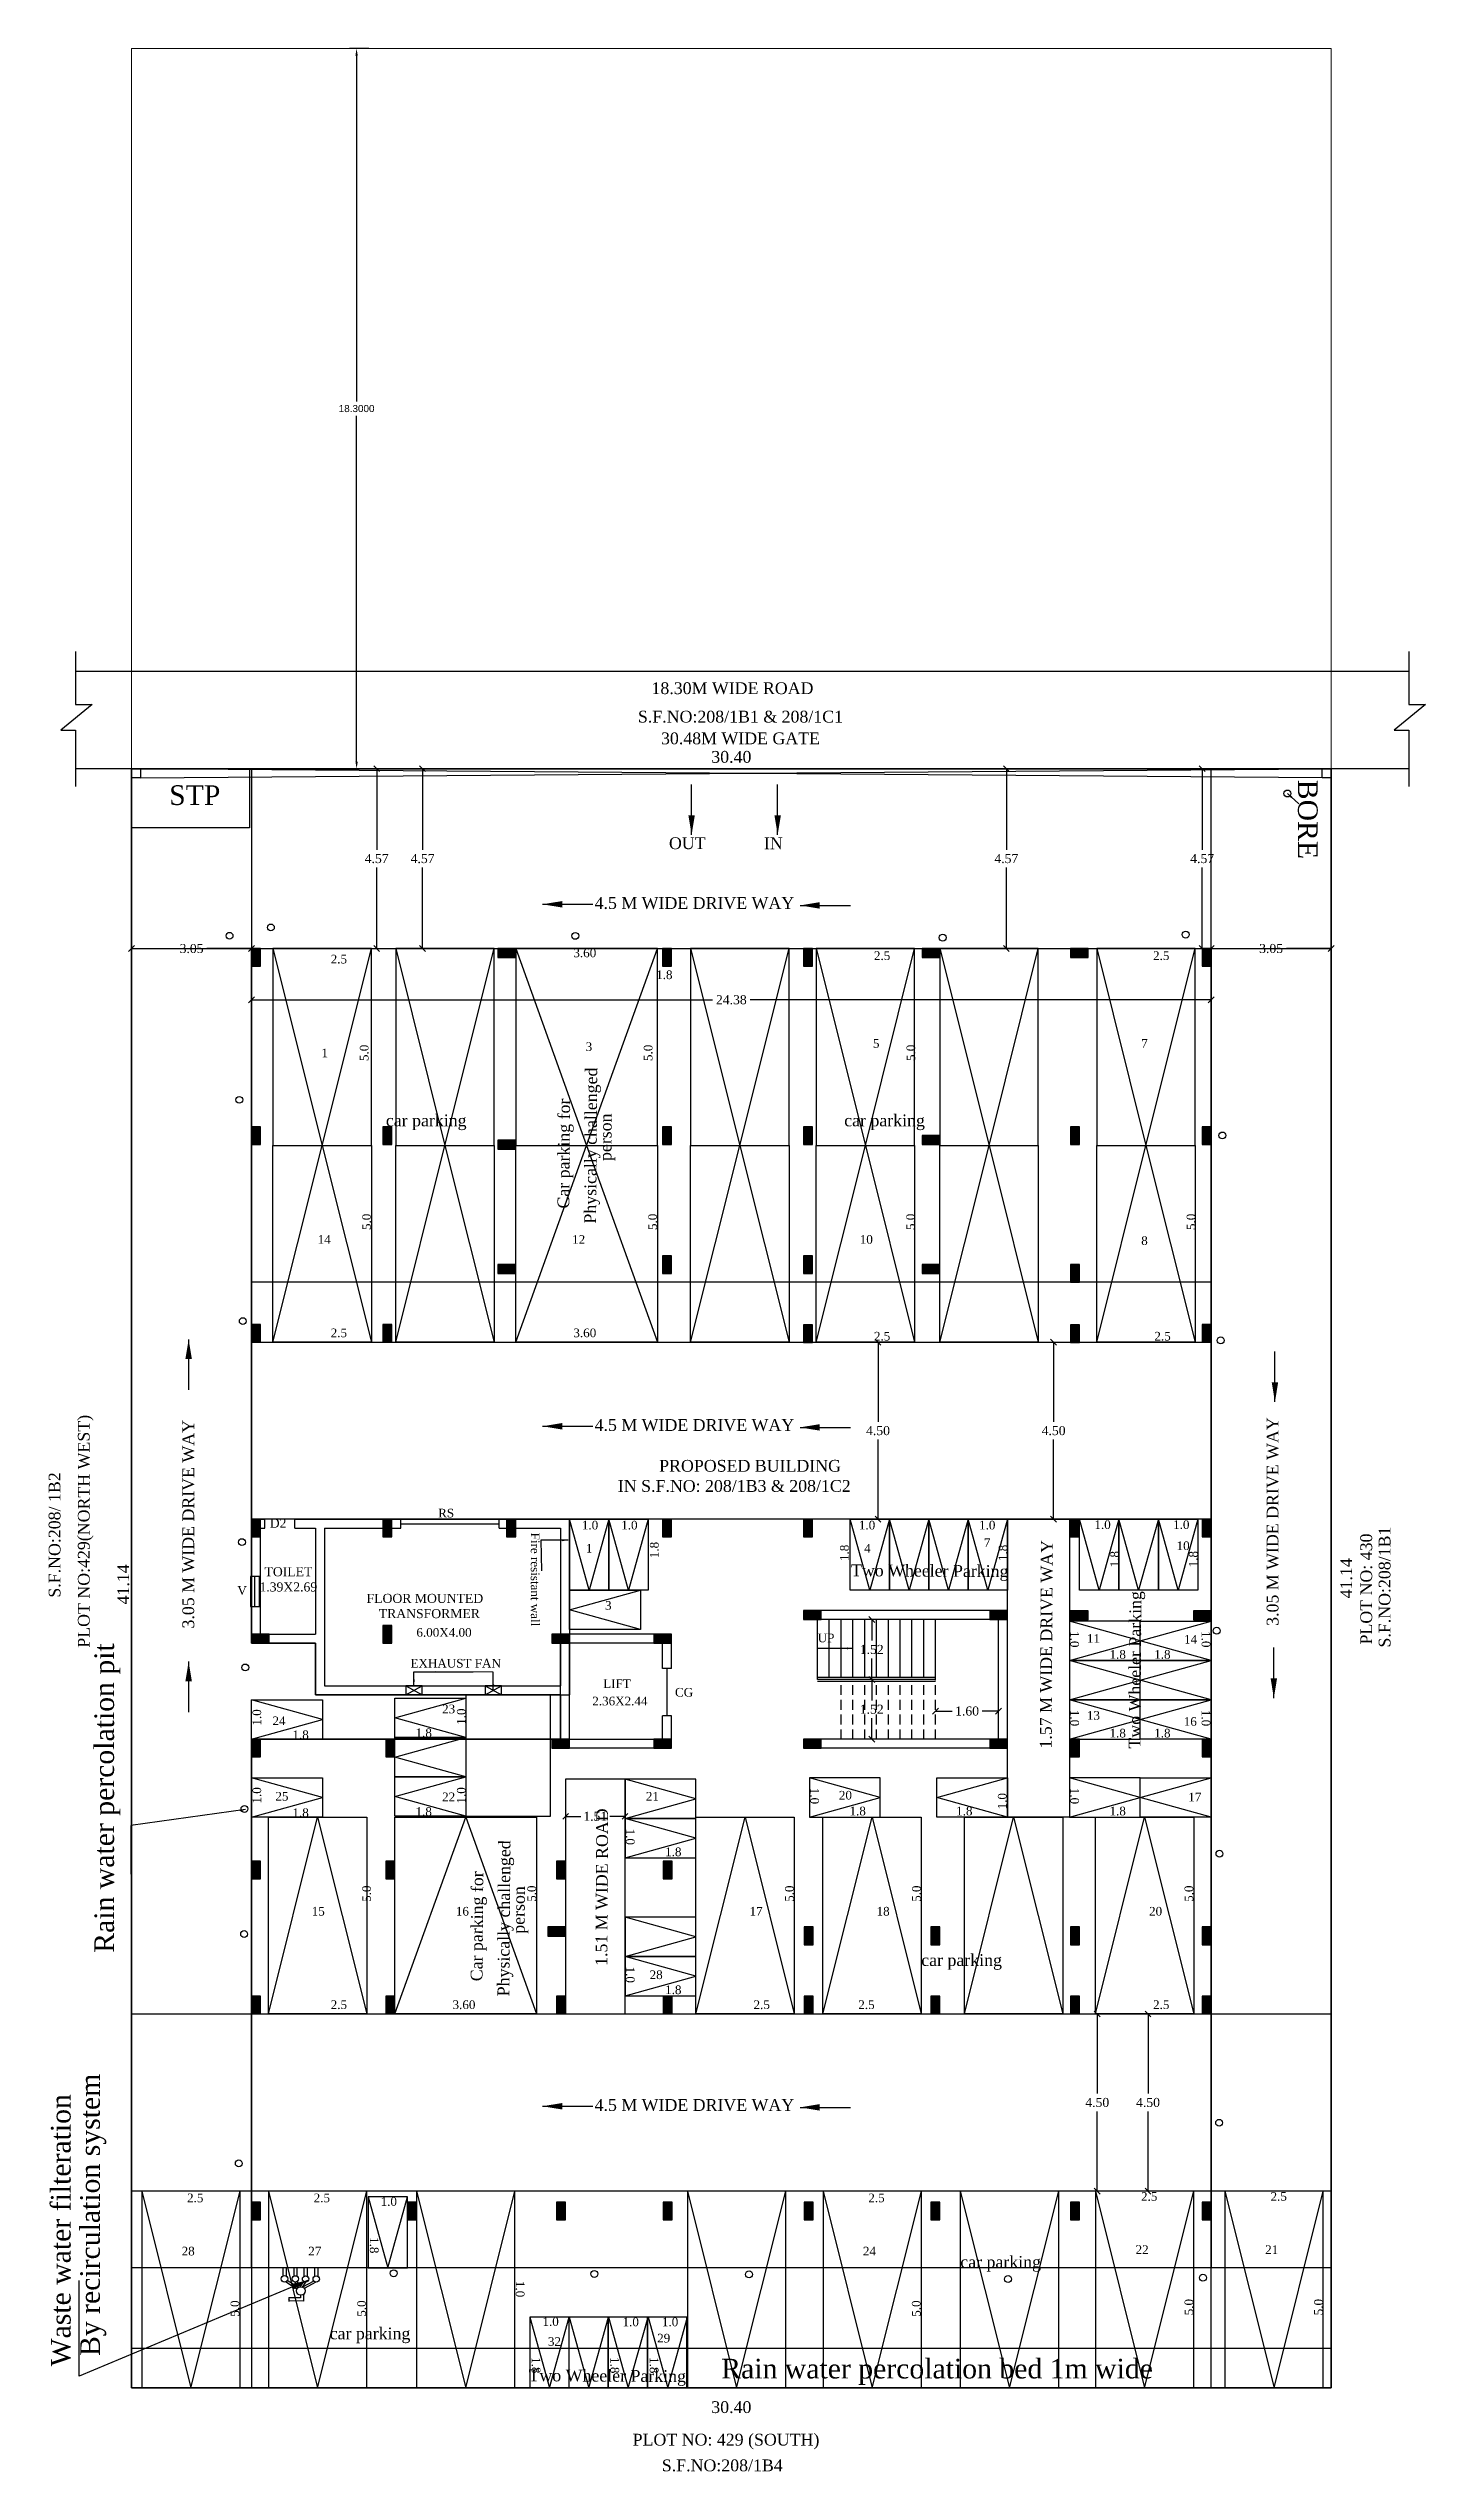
# Model space of a CAD drawing. Header units: metres. Extents: x 9178 to 9474, y -3543 to -3474.
# Drawn here: x 9439.5 to 9474.5, y -3542.6 to -3481 of the extents above; entities that cross this region are included whole.
import ezdxf

# ---------------------------------------------------------------- set-up
doc = ezdxf.new("R2010")
doc.units = ezdxf.units.M
doc.header["$MEASUREMENT"] = 0
doc.linetypes.add('HIDDEN', pattern=[0.375, 0.25, -0.125])
for name, color, linetype in [('AS_AT_SITE', 1, 'Continuous'), ('BLK_1_COVERED_AREA', 140, 'Continuous'), ('BLK_1_LVL_0_BLDG_FOOT_PRINT', 7, 'Continuous'), ('BLK_1_LVL_0_FRONT_SETBACK', 2, 'Continuous'), ('BLK_1_LVL_0_REAR_SETBACK', 11, 'Continuous'), ('BLK_1_LVL_0_SIDE_SETBACK1', 171, 'Continuous'), ('BLK_1_LVL_0_SIDE_SETBACK2', 7, 'Continuous'), ('DRIVE_WAY', 7, 'Continuous'), ('FLOOR-GROUND', 7, 'Continuous'), ('FMB_OR_PLR', 1, 'Continuous'), ('Layer1', 7, 'Continuous'), ('PARKING_SLOT', 30, 'Continuous'), ('PER_AISLE_WIDTH', 7, 'Continuous'), ('PLOT_BOUNDARY', 70, 'Continuous'), ('RWH', 130, 'Continuous'), ('SUPER_IMPOSED', 1, 'Continuous'), ('TWO_WHEELER_DRIVE_WAY', 6, 'Continuous'), ('TWO_WHEELER_PARKING', 2, 'Continuous')]:
    doc.layers.add(name, color=color, linetype=linetype)
doc.layers.add('ROAD_WIDTH', color=7, linetype='Continuous', lineweight=5)
doc.styles.add('Isa-', font='times.ttf')
doc.styles.get("Standard").update_dxf_attribs({"font": 'arial.ttf'})
doc.styles.add('STYLE2', font='times.ttf')
doc.dimstyles.new('ISO-25', dxfattribs={"dimscale": 0, "dimtxt": 0.23, "dimasz": 0.15, "dimexe": 1.25, "dimexo": 0.625, "dimgap": 0.11, "dimtad": 0, "dimtih": 1, "dimtoh": 1, "dimzin": 1, "dimdsep": 46, "dimtxsty": 'STYLE2', "dimblk": 'OBLIQUE', "dimcen": 0, "dimse1": 1, "dimse2": 1, "dimclrd": 1, "dimclrt": 3, "dimadec": 0, "dimazin": 2, "dimtfac": 1, "dimtix": 1, "dimtofl": 0, "dimtmove": 0, "dimatfit": 3, "dimfxl": 0, "dimtolj": 1, "dimarcsym": 0})
doc.dimstyles.get("Standard").update_dxf_attribs({"dimtxt": 0.18, "dimasz": 0.18, "dimexe": 0.18, "dimexo": 0.0625, "dimgap": 0.09, "dimtad": 0, "dimtih": 1, "dimtoh": 1, "dimdec": 4, "dimzin": 0, "dimdsep": 46, "dimtxsty": 'Standard', "dimcen": 0.09, "dimadec": 0, "dimazin": 0, "dimtfac": 1, "dimtdec": 4, "dimtofl": 0, "dimtmove": 0, "dimatfit": 3, "dimfxl": 0, "dimtolj": 1, "dimtzin": 0, "dimarcsym": 0})

msp = doc.modelspace()

# ---------------------------------------------------------------- texts
at = {"style": 'Isa-'}
for s, height, p in [('18.30M WIDE ROAD', 0.3, (9454.79386, -3497.42141)), ('4.5 M WIDE DRIVE WAY', 0.3, (9453.34884, -3502.87984)), ('2.5', 0.22, (9446.64253, -3504.26468)), ('3.60', 0.22, (9452.80927, -3504.10687)), ('2.5', 0.22, (9460.44657, -3504.17756)), ('2.5', 0.22, (9467.53833, -3504.17756)), ('1.8', 0.22, (9454.91291, -3504.66309)), ('5', 0.22, (9460.42082, -3506.4083)), ('7', 0.22, (9467.23777, -3506.4083)), ('1', 0.22, (9446.40763, -3506.64786)), ('3', 0.22, (9453.12136, -3506.48918)), ('car parking ', 0.3, (9448.0446, -3508.40325)), ('car parking ', 0.3, (9459.69081, -3508.40325)), ('14', 0.22, (9446.31198, -3511.38656)), ('12', 0.22, (9452.77721, -3511.38656)), ('10', 0.22, (9460.08652, -3511.38656)), ('8', 0.22, (9467.23777, -3511.41721)), ('2.5', 0.22, (9446.64253, -3513.76145)), ('3.60', 0.22, (9452.80927, -3513.76145)), ('2.5', 0.22, (9460.44657, -3513.84589)), ('2.5', 0.22, (9467.5723, -3513.84589)), ('4.5 M WIDE DRIVE WAY', 0.3, (9453.34884, -3516.1426)), ('PROPOSED BUILDING', 0.3, (9454.98886, -3517.17924)), ('IN S.F.NO: 208/1B3 & 208/1C2', 0.3, (9453.9393, -3517.69082)), ('1.0', 0.22, (9453.02511, -3518.64609)), ('1.0', 0.22, (9454.02511, -3518.64609)), ('1.0', 0.22, (9460.0637, -3518.64563)), ('1.0', 0.22, (9463.11762, -3518.64563)), ('1.0', 0.22, (9466.04825, -3518.63392)), ('1.0', 0.22, (9468.04825, -3518.63392)), ('1', 0.22, (9453.12799, -3519.2337)), ('4', 0.22, (9460.1976, -3519.23571)), ('7', 0.22, (9463.24094, -3519.09231)), ('10', 0.22, (9468.13644, -3519.17005)), ('3', 0.22, (9453.61303, -3520.68656)), ('UP', 0.22, (9459.01665, -3521.51219)), ('11', 0.22, (9465.85805, -3521.52591)), ('14', 0.22, (9468.32672, -3521.54607)), ('1.8', 0.22, (9466.43248, -3521.93062)), ('1.8', 0.22, (9467.56817, -3521.93062)), ('24', 0.22, (9445.16291, -3523.61864)), ('23', 0.22, (9449.47336, -3523.31714)), ('2.36X2.44', 0.22, (9453.28944, -3523.11579)), ('13', 0.22, (9465.85805, -3523.47916)), ('16', 0.22, (9468.31832, -3523.63466)), ('1.8', 0.22, (9445.6711, -3523.97318)), ('1.8', 0.22, (9448.79834, -3523.92305)), ('1.8', 0.22, (9466.43248, -3523.93062)), ('1.8', 0.22, (9467.56817, -3523.93062)), ('20', 0.22, (9459.55586, -3525.50914)), ('25', 0.22, (9445.23789, -3525.53544)), ('1.8', 0.22, (9445.6711, -3525.95318)), ('1.8', 0.22, (9448.79834, -3525.92305)), ('22', 0.22, (9449.47336, -3525.55083)), ('21', 0.22, (9454.65112, -3525.53532)), ('1.8', 0.22, (9459.8259, -3525.91062)), ('1.8', 0.22, (9462.5354, -3525.91062)), ('1.8', 0.22, (9466.43248, -3525.91062)), ('17', 0.22, (9468.43322, -3525.5566)), ('1.8', 0.22, (9455.14085, -3526.94764)), ('15', 0.22, (9446.16061, -3528.45656)), ('16', 0.22, (9449.82348, -3528.45656)), ('17', 0.22, (9457.28673, -3528.45656)), ('18', 0.22, (9460.51393, -3528.45656)), ('20', 0.22, (9467.43743, -3528.45656)), ('car parking ', 0.3, (9461.6486, -3529.73761)), ('28', 0.22, (9454.74649, -3530.0703)), ('2.5', 0.22, (9446.64253, -3530.83145)), ('3.60', 0.22, (9449.73927, -3530.83145)), ('1.8', 0.22, (9455.14085, -3530.45321)), ('2.5', 0.22, (9457.38764, -3530.83145)), ('2.5', 0.22, (9460.04897, -3530.83145)), ('2.5', 0.22, (9467.53833, -3530.83145)), ('4.5 M WIDE DRIVE WAY', 0.3, (9453.34884, -3533.41965)), ('2.5', 0.22, (9442.99272, -3535.74071)), ('2.5', 0.22, (9446.20999, -3535.74071)), ('1.0', 0.22, (9447.91118, -3535.83266)), ('2.5', 0.22, (9460.30379, -3535.74071)), ('2.5', 0.22, (9467.23226, -3535.70397)), ('2.5', 0.22, (9470.52422, -3535.70397)), ('28', 0.22, (9442.85544, -3537.09186)), ('27', 0.22, (9446.0727, -3537.09186)), ('24', 0.22, (9460.1665, -3537.09186)), ('22', 0.22, (9467.09497, -3537.05513)), ('21', 0.22, (9470.38694, -3537.05513)), ('car parking ', 0.3, (9462.6408, -3537.40656)), ('1.0', 0.22, (9452.02365, -3538.88266)), ('1.0', 0.22, (9454.05912, -3538.89173)), ('1.0', 0.22, (9455.05912, -3538.89173)), ('car parking ', 0.3, (9446.61719, -3539.22384)), ('32', 0.22, (9452.16227, -3539.38951)), ('29', 0.22, (9454.9377, -3539.30361))]:
    msp.add_text(s, height=height, dxfattribs=at).set_placement(p)
at = {"color": 3, "style": 'Isa-'}
for s, height, p in [('STP', 0.5, (9442.53812, -3500.23811)), ('6.00X4.00', 0.22, (9448.82062, -3521.37212)), ('EXHAUST FAN', 0.22, (9448.66978, -3522.1553)), ('Rain water percolation bed 1m wide', 0.5, (9456.56691, -3540.21796))]:
    msp.add_text(s, height=height, dxfattribs=at).set_placement(p)
at = {"color": 3}
for s, height, style, p in [('BORE', 0.5, 'STYLE2', (9471.22183, -3499.59839)), ('Fire resistant wall', 0.22, 'Isa-', (9451.72846, -3518.72689))]:
    msp.add_text(s, height=height, rotation=270, dxfattribs=dict(at, style=style)).set_placement(p)
at = {"style": 'Isa-'}
for s, height, rotation, p in [('5.0', 0.22, 90, (9447.60257, -3506.74412)), ('5.0', 0.22, 90, (9454.8177, -3506.74412)), ('5.0', 0.22, 90, (9461.4943, -3506.74412)), ('Physically challenged  ', 0.3, 89.544607, (9453.38493, -3510.87533)), ('Car parking for', 0.3, 89.544607, (9452.70416, -3510.49356)), ('person ', 0.3, 89.544607, (9453.77388, -3509.28577)), ('5.0', 0.22, 90, (9447.66337, -3511.03845)), ('5.0', 0.22, 90, (9454.9324, -3511.03845)), ('5.0', 0.22, 90, (9461.48763, -3511.03845)), ('5.0', 0.22, 90, (9468.61336, -3511.03845)), ('3.05 M WIDE DRIVE WAY', 0.3, 90, (9443.174, -3521.16292)), ('3.05 M WIDE DRIVE WAY', 0.3, 90, (9470.7255, -3521.09547)), ('1.8', 0.22, 90, (9454.97455, -3519.3769)), ('1.8', 0.22, 90, (9459.80611, -3519.44935)), ('1.8', 0.22, 90, (9463.83506, -3519.44935)), ('1.57 M WIDE DRIVE WAY', 0.3, 89.6798799, (9464.96106, -3524.21458)), ('Two Wheeler Parking', 0.3, 359.6798799, (9459.86297, -3519.83449)), ('1.8', 0.22, 90, (9466.67303, -3519.60927)), ('1.8', 0.22, 90, (9468.67303, -3519.60927)), ('Two Wheeler Parking', 0.3, 89.6798799, (9467.21841, -3524.21458)), ('1.0', 0.22, 270, (9465.43732, -3521.23013)), ('1.0', 0.22, 270, (9468.77365, -3521.23013)), ('1.0', 0.22, 90, (9444.87619, -3523.63006)), ('1.0', 0.22, 90, (9450.07043, -3523.61006)), ('1.0', 0.22, 270, (9465.43732, -3523.23013)), ('1.0', 0.22, 270, (9468.77365, -3523.23013)), ('1.0', 0.22, 90, (9444.87619, -3525.61006)), ('1.0', 0.22, 90, (9450.07043, -3525.61006)), ('1.0', 0.22, 270, (9458.83075, -3525.21013)), ('1.0', 0.22, 270, (9465.43732, -3525.21013)), ('1.51 M WIDE ROAD', 0.3, 89.6798799, (9453.66943, -3529.73718)), ('1.0', 0.22, 90, (9463.81658, -3525.75875)), ('1.0', 0.22, 270, (9454.14569, -3526.24715)), ('Physically challenged  ', 0.3, 89.544607, (9451.17905, -3530.50863)), ('5.0', 0.22, 90, (9447.66337, -3528.10845)), ('Car parking for', 0.3, 89.544607, (9450.49828, -3530.12686)), ('person ', 0.3, 89.544607, (9451.568, -3528.91907)), ('5.0', 0.22, 90, (9451.86011, -3528.10845)), ('5.0', 0.22, 90, (9458.40848, -3528.10845)), ('5.0', 0.22, 90, (9461.63568, -3528.10845)), ('5.0', 0.22, 90, (9468.55917, -3528.10845)), ('1.0', 0.22, 270, (9454.14569, -3529.75272)), ('1.8', 0.22, 270, (9447.63897, -3536.62601)), ('1.0', 0.22, 270, (9451.34732, -3537.73997)), ('5.0', 0.22, 90, (9468.55917, -3538.61324)), ('5.0', 0.22, 90, (9471.85114, -3538.61324)), ('5.0', 0.22, 90, (9444.31964, -3538.64997)), ('5.0', 0.22, 90, (9447.53691, -3538.64997)), ('5.0', 0.22, 90, (9461.6307, -3538.64997)), ('Two Wheeler Parking', 0.3, 359.6798799, (9451.66896, -3540.28789)), ('1.8', 0.22, 270, (9451.75143, -3539.67601)), ('1.8', 0.22, 270, (9453.75143, -3539.67601)), ('1.8', 0.22, 270, (9454.75143, -3539.67601))]:
    msp.add_text(s, height=height, rotation=rotation, dxfattribs=at).set_placement(p)
at = {"color": 6, "style": 'Isa-'}
for s, height, p in [('D2', 0.23, (9445.09324, -3518.60136)), ('TOILET', 0.23, (9444.96133, -3519.83537)), ('V', 0.22, (9444.27113, -3520.30648)), ('1.39X2.69', 0.23, (9444.83296, -3520.22201)), ('FLOOR MOUNTED', 0.23, (9447.55495, -3520.51226)), ('TRANSFORMER', 0.23, (9447.86581, -3520.89891))]:
    msp.add_text(s, height=height, dxfattribs=at).set_placement(p)
at = {"color": 3, "lineweight": 25, "ltscale": 2, "style": 'STYLE2'}
for s, p in [('Rain water percolation pit', (9441.13722, -3529.40206)), ('By recirculation system', (9440.77706, -3539.6476)), ('Waste water filteration', (9440.03389, -3539.91326))]:
    msp.add_text(s, height=0.5, rotation=90, dxfattribs=at).set_placement(p)
at = {"char_height": 0.3, "attachment_point": 5, "style": 'Isa-'}
for s, insert in [('\\A1;S.F.NO:208/1B1 & 208/1C1', (9457.05559, -3497.99728)), ('\\A1;30.48M WIDE GATE', (9457.05559, -3498.54953)), ('\\A1;30.40', (9456.82303, -3499.0192)), ('\\A1;OUT', (9455.70325, -3501.21163)), ('\\A1;IN', (9457.88974, -3501.21163)), ('\\A1;30.40', (9456.82303, -3540.94949)), ('\\A1;PLOT NO: 429 (SOUTH)', (9456.68764, -3541.82141)), ('\\A1;S.F.NO:208/1B4', (9456.59275, -3542.42986))]:
    msp.add_mtext(s, dxfattribs=dict(at, insert=insert))
at = {"color": 3, "char_height": 0.3, "attachment_point": 5, "rotation": 90, "style": 'STYLE2'}
for s, insert in [('\\A1;PLOT NO:429(NORTH WEST)', (9440.41691, -3518.69306)), ('\\A1;S.F.NO:208/ 1B2', (9439.6293, -3518.78644)), ('\\A1;PLOT NO: 430', (9472.95834, -3520.15972)), ('\\A1;S.F.NO:208/1B1', (9473.4251, -3520.1102)), ('\\A1;41.14', (9441.37491, -3520.04109)), ('\\A1;41.14', (9472.45029, -3519.88656))]:
    msp.add_mtext(s, dxfattribs=dict(at, insert=insert))
at = {"layer": 'FLOOR-GROUND', "color": 6, "style": 'Isa-'}
for s, p in [('RS', (9449.37289, -3518.34023)), ('LIFT', (9453.56651, -3522.67465)), ('CG', (9455.39094, -3522.8926))]:
    msp.add_text(s, height=0.22, dxfattribs=at).set_placement(p)

# ---------------------------------------------------------------- blocks, each defined once
blk = doc.blocks.new('_Oblique')
at = {"color": 0, "linetype": 'ByBlock', "lineweight": -2}
blk.add_line((-0.5, -0.5), (0.5, 0.5), dxfattribs=at)
blk = doc.blocks.new('*D415')
at = {"color": 1, "lineweight": -2}
for p, q in [((9460.39, -3520.937), (9460.39, -3521.469)), ((9460.39, -3522.457), (9460.39, -3521.924))]:
    blk.add_line(p, q, dxfattribs=at)
at = {"layer": 'Defpoints', "color": 0}
for p in [(9460.39, -3520.937), (9461.802, -3520.937), (9460.39, -3522.457)]:
    blk.add_point(p, dxfattribs=at)
at = {"color": 1, "lineweight": -2, "xscale": 0.15, "yscale": 0.15, "zscale": 0.15}
for p, rotation in [((9460.39, -3520.937), 90), ((9460.39, -3522.457), 270)]:
    blk.add_blockref('_Oblique', p, dxfattribs=dict(at, rotation=rotation))
at = {"color": 3, "insert": (9460.39, -3521.697), "char_height": 0.23, "attachment_point": 5, "style": 'STYLE2'}
blk.add_mtext('\\A1;1.52', dxfattribs=at)
blk = doc.blocks.new('*D416')
at = {"color": 1, "lineweight": -2}
for p, q in [((9460.39, -3522.457), (9460.39, -3522.989)), ((9460.39, -3523.977), (9460.39, -3523.444))]:
    blk.add_line(p, q, dxfattribs=at)
at = {"layer": 'Defpoints', "color": 0}
for p in [(9460.39, -3522.457), (9460.39, -3523.977), (9462.771, -3523.977)]:
    blk.add_point(p, dxfattribs=at)
at = {"color": 1, "lineweight": -2, "xscale": 0.15, "yscale": 0.15, "zscale": 0.15}
for p, rotation in [((9460.39, -3522.457), 90), ((9460.39, -3523.977), 270)]:
    blk.add_blockref('_Oblique', p, dxfattribs=dict(at, rotation=rotation))
at = {"color": 3, "insert": (9460.39, -3523.217), "char_height": 0.23, "attachment_point": 5, "style": 'STYLE2'}
blk.add_mtext('\\A1;1.52', dxfattribs=at)
blk = doc.blocks.new('*D417')
at = {"color": 1, "lineweight": -2}
for p, q in [((9462.013, -3523.262), (9462.432, -3523.262)), ((9463.613, -3523.262), (9463.194, -3523.262))]:
    blk.add_line(p, q, dxfattribs=at)
at = {"layer": 'Defpoints', "color": 0}
for p in [(9463.613, -3523.262), (9462.013, -3523.49), (9463.613, -3523.49)]:
    blk.add_point(p, dxfattribs=at)
at = {"color": 1, "lineweight": -2, "xscale": 0.15, "yscale": 0.15, "zscale": 0.15, "rotation": 180}
blk.add_blockref('_Oblique', (9462.013, -3523.262), dxfattribs=at)
at = {"color": 1, "lineweight": -2, "xscale": 0.15, "yscale": 0.15, "zscale": 0.15}
blk.add_blockref('_Oblique', (9463.613, -3523.262), dxfattribs=at)
at = {"color": 3, "insert": (9462.813, -3523.262), "char_height": 0.23, "attachment_point": 5, "style": 'STYLE2'}
blk.add_mtext('\\A1;1.60', dxfattribs=at)
blk = doc.blocks.new('*D414')
at = {"color": 1, "lineweight": -2}
for p, q in [((9469.013, -3503.887), (9470.149, -3503.887)), ((9472.063, -3503.887), (9470.927, -3503.887))]:
    blk.add_line(p, q, dxfattribs=at)
at = {"layer": 'Defpoints', "color": 0}
for p in [(9469.013, -3503.887), (9472.063, -3503.887), (9472.063, -3503.887)]:
    blk.add_point(p, dxfattribs=at)
at = {"color": 1, "lineweight": -2, "xscale": 0.15, "yscale": 0.15, "zscale": 0.15, "rotation": 180}
blk.add_blockref('_Oblique', (9469.013, -3503.887), dxfattribs=at)
at = {"color": 1, "lineweight": -2, "xscale": 0.15, "yscale": 0.15, "zscale": 0.15}
blk.add_blockref('_Oblique', (9472.063, -3503.887), dxfattribs=at)
at = {"color": 3, "insert": (9470.538, -3503.887), "char_height": 0.23, "attachment_point": 5, "style": 'STYLE2'}
blk.add_mtext('\\A1;3.05', dxfattribs=at)
blk = doc.blocks.new('*D418')
at = {"color": 1, "lineweight": -2}
for p, q in [((9441.583, -3503.887), (9442.719, -3503.887)), ((9444.633, -3503.887), (9443.497, -3503.887))]:
    blk.add_line(p, q, dxfattribs=at)
at = {"layer": 'Defpoints', "color": 0}
for p in [(9441.583, -3503.887), (9441.583, -3503.887), (9444.633, -3503.887)]:
    blk.add_point(p, dxfattribs=at)
at = {"color": 1, "lineweight": -2, "xscale": 0.15, "yscale": 0.15, "zscale": 0.15, "rotation": 180}
blk.add_blockref('_Oblique', (9441.583, -3503.887), dxfattribs=at)
at = {"color": 1, "lineweight": -2, "xscale": 0.15, "yscale": 0.15, "zscale": 0.15}
blk.add_blockref('_Oblique', (9444.633, -3503.887), dxfattribs=at)
at = {"color": 3, "insert": (9443.108, -3503.887), "char_height": 0.23, "attachment_point": 5, "style": 'STYLE2'}
blk.add_mtext('\\A1;3.05', dxfattribs=at)
blk = doc.blocks.new('*D419')
at = {"color": 1, "lineweight": -2}
for p, q in [((9447.811, -3499.317), (9447.811, -3501.374)), ((9447.811, -3503.887), (9447.811, -3501.829))]:
    blk.add_line(p, q, dxfattribs=at)
at = {"layer": 'Defpoints', "color": 0}
for p in [(9447.676, -3499.317), (9447.811, -3499.317), (9447.676, -3503.887)]:
    blk.add_point(p, dxfattribs=at)
at = {"color": 1, "lineweight": -2, "xscale": 0.15, "yscale": 0.15, "zscale": 0.15}
for p, rotation in [((9447.811, -3499.317), 90), ((9447.811, -3503.887), 270)]:
    blk.add_blockref('_Oblique', p, dxfattribs=dict(at, rotation=rotation))
at = {"color": 3, "insert": (9447.811, -3501.602), "char_height": 0.23, "attachment_point": 5, "style": 'STYLE2'}
blk.add_mtext('\\A1;4.57', dxfattribs=at)
blk = doc.blocks.new('*D420')
at = {"color": 1, "lineweight": -2}
for p, q in [((9468.787, -3499.317), (9468.787, -3501.374)), ((9468.787, -3503.887), (9468.787, -3501.829))]:
    blk.add_line(p, q, dxfattribs=at)
at = {"layer": 'Defpoints', "color": 0}
for p in [(9468.787, -3499.317), (9469.013, -3499.317), (9469.013, -3503.887)]:
    blk.add_point(p, dxfattribs=at)
at = {"color": 1, "lineweight": -2, "xscale": 0.15, "yscale": 0.15, "zscale": 0.15}
for p, rotation in [((9468.787, -3499.317), 90), ((9468.787, -3503.887), 270)]:
    blk.add_blockref('_Oblique', p, dxfattribs=dict(at, rotation=rotation))
at = {"color": 3, "insert": (9468.787, -3501.602), "char_height": 0.23, "attachment_point": 5, "style": 'STYLE2'}
blk.add_mtext('\\A1;4.57', dxfattribs=at)
blk = doc.blocks.new('*D421')
at = {"layer": 'Defpoints', "color": 0}
for p in [(9448.978, -3499.317), (9469.013, -3499.317), (9469.013, -3503.887)]:
    blk.add_point(p, dxfattribs=at)
at = {"layer": 'DRIVE_WAY', "color": 1, "lineweight": -2}
for p, q in [((9448.978, -3499.317), (9448.978, -3501.374)), ((9448.978, -3503.887), (9448.978, -3501.829))]:
    blk.add_line(p, q, dxfattribs=at)
at = {"layer": 'DRIVE_WAY', "color": 1, "lineweight": -2, "xscale": 0.15, "yscale": 0.15, "zscale": 0.15}
for p, rotation in [((9448.978, -3499.317), 90), ((9448.978, -3503.887), 270)]:
    blk.add_blockref('_Oblique', p, dxfattribs=dict(at, rotation=rotation))
at = {"layer": 'DRIVE_WAY', "color": 3, "insert": (9448.978, -3501.602), "char_height": 0.23, "attachment_point": 5, "style": 'STYLE2'}
blk.add_mtext('\\A1;4.57', dxfattribs=at)
blk = doc.blocks.new('*D422')
at = {"color": 1, "lineweight": -2}
for p, q in [((9460.55, -3513.887), (9460.55, -3515.909)), ((9460.55, -3518.387), (9460.55, -3516.364))]:
    blk.add_line(p, q, dxfattribs=at)
at = {"layer": 'Defpoints', "color": 0}
for p in [(9460.55, -3513.887), (9469.013, -3513.887), (9469.013, -3518.387)]:
    blk.add_point(p, dxfattribs=at)
at = {"color": 1, "lineweight": -2, "xscale": 0.15, "yscale": 0.15, "zscale": 0.15}
for p, rotation in [((9460.55, -3513.887), 90), ((9460.55, -3518.387), 270)]:
    blk.add_blockref('_Oblique', p, dxfattribs=dict(at, rotation=rotation))
at = {"color": 3, "insert": (9460.55, -3516.137), "char_height": 0.23, "attachment_point": 5, "style": 'STYLE2'}
blk.add_mtext('\\A1;4.50', dxfattribs=at)
blk = doc.blocks.new('*D423')
at = {"color": 1, "lineweight": -2}
for p, q in [((9467.411, -3530.957), (9467.411, -3532.979)), ((9467.411, -3535.457), (9467.411, -3533.434))]:
    blk.add_line(p, q, dxfattribs=at)
at = {"layer": 'Defpoints', "color": 0}
for p in [(9467.411, -3530.957), (9472.063, -3530.957), (9472.063, -3535.457)]:
    blk.add_point(p, dxfattribs=at)
at = {"color": 1, "lineweight": -2, "xscale": 0.15, "yscale": 0.15, "zscale": 0.15}
for p, rotation in [((9467.411, -3530.957), 90), ((9467.411, -3535.457), 270)]:
    blk.add_blockref('_Oblique', p, dxfattribs=dict(at, rotation=rotation))
at = {"color": 3, "insert": (9467.411, -3533.207), "char_height": 0.23, "attachment_point": 5, "style": 'STYLE2'}
blk.add_mtext('\\A1;4.50', dxfattribs=at)
blk = doc.blocks.new('*D424')
at = {"layer": 'Defpoints', "color": 0, "ltscale": 2}
for p in [(9463.811, -3499.317), (9463.812, -3499.317), (9463.812, -3503.887)]:
    blk.add_point(p, dxfattribs=at)
at = {"layer": 'PER_AISLE_WIDTH', "color": 1, "lineweight": -2, "ltscale": 2}
for p, q in [((9463.811, -3499.317), (9463.811, -3501.374)), ((9463.811, -3503.887), (9463.811, -3501.829))]:
    blk.add_line(p, q, dxfattribs=at)
at = {"layer": 'PER_AISLE_WIDTH', "color": 1, "lineweight": -2, "ltscale": 2, "xscale": 0.15, "yscale": 0.15, "zscale": 0.15}
for p, rotation in [((9463.811, -3499.317), 90), ((9463.811, -3503.887), 270)]:
    blk.add_blockref('_Oblique', p, dxfattribs=dict(at, rotation=rotation))
at = {"layer": 'PER_AISLE_WIDTH', "color": 3, "lineweight": 25, "ltscale": 2, "insert": (9463.811, -3501.602), "char_height": 0.23, "attachment_point": 5, "style": 'STYLE2'}
blk.add_mtext('\\A1;4.57', dxfattribs=at)
blk = doc.blocks.new('*D425')
at = {"layer": 'Defpoints', "color": 0, "ltscale": 2}
for p in [(9464.895, -3513.887), (9465.012, -3513.887), (9464.895, -3518.387)]:
    blk.add_point(p, dxfattribs=at)
at = {"layer": 'PER_AISLE_WIDTH', "color": 1, "lineweight": -2, "ltscale": 2}
for p, q in [((9465.012, -3513.887), (9465.012, -3515.909)), ((9465.012, -3518.387), (9465.012, -3516.364))]:
    blk.add_line(p, q, dxfattribs=at)
at = {"layer": 'PER_AISLE_WIDTH', "color": 1, "lineweight": -2, "ltscale": 2, "xscale": 0.15, "yscale": 0.15, "zscale": 0.15}
for p, rotation in [((9465.012, -3513.887), 90), ((9465.012, -3518.387), 270)]:
    blk.add_blockref('_Oblique', p, dxfattribs=dict(at, rotation=rotation))
at = {"layer": 'PER_AISLE_WIDTH', "color": 3, "lineweight": 25, "ltscale": 2, "insert": (9465.012, -3516.137), "char_height": 0.23, "attachment_point": 5, "style": 'STYLE2'}
blk.add_mtext('\\A1;4.50', dxfattribs=at)
blk = doc.blocks.new('*D426')
at = {"layer": 'Defpoints', "color": 0, "ltscale": 2}
for p in [(9465.012, -3530.957), (9466.121, -3530.957), (9465.012, -3535.457)]:
    blk.add_point(p, dxfattribs=at)
at = {"layer": 'PER_AISLE_WIDTH', "color": 1, "lineweight": -2, "ltscale": 2}
for p, q in [((9466.121, -3530.957), (9466.121, -3532.979)), ((9466.121, -3535.457), (9466.121, -3533.434))]:
    blk.add_line(p, q, dxfattribs=at)
at = {"layer": 'PER_AISLE_WIDTH', "color": 1, "lineweight": -2, "ltscale": 2, "xscale": 0.15, "yscale": 0.15, "zscale": 0.15}
for p, rotation in [((9466.121, -3530.957), 90), ((9466.121, -3535.457), 270)]:
    blk.add_blockref('_Oblique', p, dxfattribs=dict(at, rotation=rotation))
at = {"layer": 'PER_AISLE_WIDTH', "color": 3, "lineweight": 25, "ltscale": 2, "insert": (9466.121, -3533.207), "char_height": 0.23, "attachment_point": 5, "style": 'STYLE2'}
blk.add_mtext('\\A1;4.50', dxfattribs=at)
blk = doc.blocks.new('*D427')
at = {"layer": 'Defpoints', "color": 0}
for p in [(9452.613, -3524.994), (9454.121, -3524.994), (9452.613, -3525.936)]:
    blk.add_point(p, dxfattribs=at)
at = {"layer": 'TWO_WHEELER_DRIVE_WAY', "color": 1, "lineweight": -2}
for p, q in [((9452.613, -3525.936), (9453.001, -3525.936)), ((9454.121, -3525.936), (9453.734, -3525.936))]:
    blk.add_line(p, q, dxfattribs=at)
at = {"layer": 'TWO_WHEELER_DRIVE_WAY', "color": 1, "lineweight": -2, "xscale": 0.15, "yscale": 0.15, "zscale": 0.15, "rotation": 180}
blk.add_blockref('_Oblique', (9452.613, -3525.936), dxfattribs=at)
at = {"layer": 'TWO_WHEELER_DRIVE_WAY', "color": 1, "lineweight": -2, "xscale": 0.15, "yscale": 0.15, "zscale": 0.15}
blk.add_blockref('_Oblique', (9454.121, -3525.936), dxfattribs=at)
at = {"layer": 'TWO_WHEELER_DRIVE_WAY', "color": 3, "insert": (9453.367, -3525.936), "char_height": 0.23, "attachment_point": 5, "style": 'STYLE2'}
blk.add_mtext('\\A1;1.51', dxfattribs=at)
blk = doc.blocks.new('*D428')
at = {"layer": 'Defpoints', "color": 0}
for p in [(9447.301, -3481.017), (9447.672, -3481.017), (9446.345, -3499.317)]:
    blk.add_point(p, dxfattribs=at)
at = {"layer": 'ROAD_WIDTH', "color": 0, "lineweight": -2}
for p, q in [((9447.61, -3481.017), (9447.121, -3481.017)), ((9447.301, -3481.197), (9447.301, -3489.985)), ((9447.301, -3499.137), (9447.301, -3490.349)), ((9446.408, -3499.317), (9447.481, -3499.317))]:
    blk.add_line(p, q, dxfattribs=at)
at = {"layer": 'ROAD_WIDTH', "color": 0}
for points in [[(9447.271, -3481.197), (9447.331, -3481.197), (9447.301, -3481.017)], [(9447.271, -3499.137), (9447.331, -3499.137), (9447.301, -3499.317)]]:
    blk.add_solid(points, dxfattribs=at)
at = {"layer": 'ROAD_WIDTH', "color": 0, "insert": (9447.301, -3490.167), "char_height": 0.18, "attachment_point": 5}
blk.add_mtext('\\A1;18.3000', dxfattribs=at)
blk = doc.blocks.new('*D430')
at = {"color": 1, "lineweight": -2}
for p, q in [((9444.633, -3505.189), (9456.344, -3505.189)), ((9469.013, -3505.189), (9457.302, -3505.189))]:
    blk.add_line(p, q, dxfattribs=at)
at = {"layer": 'Defpoints', "color": 0}
for p in [(9444.633, -3505.189), (9469.013, -3505.189), (9469.013, -3505.189)]:
    blk.add_point(p, dxfattribs=at)
at = {"color": 1, "lineweight": -2, "xscale": 0.15, "yscale": 0.15, "zscale": 0.15, "rotation": 180}
blk.add_blockref('_Oblique', (9444.633, -3505.189), dxfattribs=at)
at = {"color": 1, "lineweight": -2, "xscale": 0.15, "yscale": 0.15, "zscale": 0.15}
blk.add_blockref('_Oblique', (9469.013, -3505.189), dxfattribs=at)
at = {"color": 3, "insert": (9456.823, -3505.189), "char_height": 0.23, "attachment_point": 5, "style": 'STYLE2'}
blk.add_mtext('\\A1;24.38', dxfattribs=at)

# ---------------------------------------------------------------- dimensions: what is measured, and where the dimension line sits
at = {"color": 92}
dim = msp.add_linear_dim(base=(9447.81124, -3499.31656), p1=(9447.67629, -3503.88656), p2=(9447.67629, -3499.31656), angle=90, dimstyle='ISO-25', override={"dimscale": 1, "dimfxl": 75, "dimarcsym": 2}, dxfattribs=at)
dim.commit()
dim.dimension.update_dxf_attribs({"geometry": '*D419', "text_midpoint": (9447.81124, -3501.60156)})
at = {"color": 2}
for base, p1, p2, picture, middle in [((9468.78704, -3499.31656), (9469.01303, -3503.88656), (9469.01303, -3499.31656), '*D420', (9468.78704, -3501.60156)), ((9460.55031, -3513.88656), (9469.01303, -3518.38656), (9469.01303, -3513.88656), '*D422', (9460.55031, -3516.13656)), ((9467.41086, -3530.95656), (9472.06303, -3535.45656), (9472.06303, -3530.95656), '*D423', (9467.41086, -3533.20656))]:
    dim = msp.add_linear_dim(base=base, p1=p1, p2=p2, angle=90, dimstyle='ISO-25', override={"dimscale": 1, "dimfxl": 75, "dimarcsym": 2}, dxfattribs=at)
    dim.commit()
    dim.dimension.update_dxf_attribs({"geometry": picture, "text_midpoint": middle})
at = {"color": 92}
for base, p1, p2, picture, middle in [((9441.58303, -3503.88656), (9444.63303, -3503.88656), (9441.58303, -3503.88656), '*D418', (9443.10803, -3503.88656)), ((9472.06303, -3503.88656), (9469.01303, -3503.88656), (9472.06303, -3503.88656), '*D414', (9470.53803, -3503.88656))]:
    dim = msp.add_linear_dim(base=base, p1=p1, p2=p2, dimstyle='ISO-25', override={"dimscale": 1, "dimfxl": 75, "dimarcsym": 2}, dxfattribs=at)
    dim.commit()
    dim.dimension.update_dxf_attribs({"geometry": picture, "text_midpoint": middle})
at = {"color": 2}
dim = msp.add_linear_dim(base=(9469.01303, -3505.18883), p1=(9444.63303, -3505.18883), p2=(9469.01303, -3505.18883), dimstyle='ISO-25', override={"dimscale": 1, "dimfxl": 75, "dimarcsym": 2}, dxfattribs=at)
dim.commit()
dim.dimension.update_dxf_attribs({"geometry": '*D430', "text_midpoint": (9456.82303, -3505.18883)})
at = {"color": 4}
for base, p1, p2, angle, picture, middle in [((9460.39038, -3520.93656), (9460.39038, -3522.45656), (9461.80206, -3520.93656), 90, '*D415', (9460.39038, -3521.69656)), ((9460.39038, -3523.97656), (9460.39038, -3522.45656), (9462.77086, -3523.97656), 270, '*D416', (9460.39038, -3523.21656)), ((9463.61303, -3523.262), (9462.01303, -3523.48994), (9463.61303, -3523.48994), 180, '*D417', (9462.81303, -3523.262))]:
    dim = msp.add_linear_dim(base=base, p1=p1, p2=p2, angle=angle, dimstyle='ISO-25', override={"dimscale": 1}, dxfattribs=at)
    dim.commit()
    dim.dimension.update_dxf_attribs({"geometry": picture, "text_midpoint": middle})
at = {"layer": 'DRIVE_WAY', "color": 254}
dim = msp.add_linear_dim(base=(9448.97813, -3499.31656), p1=(9469.01303, -3503.88656), p2=(9469.01303, -3499.31656), angle=90, dimstyle='ISO-25', override={"dimscale": 1, "dimfxl": 75, "dimarcsym": 2}, dxfattribs=at)
dim.commit()
dim.dimension.update_dxf_attribs({"geometry": '*D421', "text_midpoint": (9448.97813, -3501.60156)})
at = {"layer": 'PER_AISLE_WIDTH', "color": 5, "lineweight": 25, "ltscale": 2}
for base, p1, p2, picture, middle in [((9463.81107, -3499.31656), (9463.81236, -3503.88656), (9463.81236, -3499.31656), '*D424', (9463.81107, -3501.60156)), ((9465.012, -3513.88656), (9464.89509, -3518.38656), (9464.89509, -3513.88656), '*D425', (9465.012, -3516.13656)), ((9466.12118, -3530.95656), (9465.012, -3535.45656), (9465.012, -3530.95656), '*D426', (9466.12118, -3533.20656))]:
    dim = msp.add_linear_dim(base=base, p1=p1, p2=p2, angle=90, dimstyle='ISO-25', override={"dimscale": 1, "dimfxl": 75, "dimarcsym": 2}, dxfattribs=at)
    dim.commit()
    dim.dimension.update_dxf_attribs({"geometry": picture, "text_midpoint": middle})
at = {"layer": 'ROAD_WIDTH', "color": 2}
dim = msp.add_linear_dim(base=(9447.30069, -3481.01656), p1=(9446.34526, -3499.31656), p2=(9447.672, -3481.01656), angle=90, dimstyle='Standard', dxfattribs=at)
dim.commit()
dim.dimension.update_dxf_attribs({"geometry": '*D428', "text_midpoint": (9447.30069, -3490.16656)})
at = {"layer": 'TWO_WHEELER_DRIVE_WAY', "color": 6}
dim = msp.add_linear_dim(base=(9452.61303, -3525.93649), p1=(9454.1214, -3524.99358), p2=(9452.61303, -3524.99358), dimstyle='ISO-25', override={"dimscale": 1, "dimfxl": 75, "dimarcsym": 2}, dxfattribs=at)
dim.commit()
dim.dimension.update_dxf_attribs({"geometry": '*D427', "text_midpoint": (9453.36721, -3525.93649)})

# ---------------------------------------------------------------- hatches: boundary and pattern name
h = msp.add_hatch(color=5)
h.dxf.hatch_style = 1
h.paths.add_polyline_path([(9444.86303, -3503.88656), (9444.63303, -3503.88656), (9444.63303, -3504.33656), (9444.86303, -3504.33656)])
h = msp.add_hatch(color=5)
h.dxf.hatch_style = 1
h.paths.add_polyline_path([(9451.34303, -3504.11656), (9451.34303, -3503.88656), (9450.89303, -3503.88656), (9450.89303, -3504.11656)])
h = msp.add_hatch(color=5)
h.dxf.hatch_style = 1
h.paths.add_polyline_path([(9455.30303, -3503.88656), (9455.07303, -3503.88656), (9455.07303, -3504.33656), (9455.30303, -3504.33656)])
h = msp.add_hatch(color=5)
h.dxf.hatch_style = 1
h.paths.add_polyline_path([(9458.88303, -3503.88656), (9458.65303, -3503.88656), (9458.65303, -3504.33656), (9458.88303, -3504.33656)])
h = msp.add_hatch(color=5)
h.dxf.hatch_style = 1
h.paths.add_polyline_path([(9462.12303, -3504.11656), (9462.12303, -3503.88656), (9461.67303, -3503.88656), (9461.67303, -3504.11656)])
h = msp.add_hatch(color=5)
h.dxf.hatch_style = 1
h.paths.add_polyline_path([(9465.89303, -3504.11656), (9465.89303, -3503.88656), (9465.44303, -3503.88656), (9465.44303, -3504.11656)])
h = msp.add_hatch(color=5)
h.dxf.hatch_style = 1
h.paths.add_polyline_path([(9469.01303, -3503.88656), (9468.78303, -3503.88656), (9468.78303, -3504.33656), (9469.01303, -3504.33656)])
h = msp.add_hatch(color=5)
h.dxf.hatch_style = 1
h.paths.add_polyline_path([(9444.86303, -3508.41656), (9444.63303, -3508.41656), (9444.63303, -3508.86656), (9444.86303, -3508.86656)])
h = msp.add_hatch(color=5)
h.dxf.hatch_style = 1
h.paths.add_polyline_path([(9448.19803, -3508.41656), (9447.96803, -3508.41656), (9447.96803, -3508.86656), (9448.19803, -3508.86656)])
h = msp.add_hatch(color=5)
h.dxf.hatch_style = 1
h.paths.add_polyline_path([(9455.30303, -3508.41656), (9455.07303, -3508.41656), (9455.07303, -3508.86656), (9455.30303, -3508.86656)])
h = msp.add_hatch(color=5)
h.dxf.hatch_style = 1
h.paths.add_polyline_path([(9458.88303, -3508.41656), (9458.65303, -3508.41656), (9458.65303, -3508.86656), (9458.88303, -3508.86656)])
h = msp.add_hatch(color=5)
h.dxf.hatch_style = 1
h.paths.add_polyline_path([(9462.12303, -3508.86656), (9462.12303, -3508.63656), (9461.67303, -3508.63656), (9461.67303, -3508.86656)])
h = msp.add_hatch(color=5)
h.dxf.hatch_style = 1
h.paths.add_polyline_path([(9465.67303, -3508.41656), (9465.44303, -3508.41656), (9465.44303, -3508.86656), (9465.67303, -3508.86656)])
h = msp.add_hatch(color=5)
h.dxf.hatch_style = 1
h.paths.add_polyline_path([(9469.01303, -3508.41656), (9468.78303, -3508.41656), (9468.78303, -3508.86656), (9469.01303, -3508.86656)])
h = msp.add_hatch(color=5)
h.dxf.hatch_style = 1
h.paths.add_polyline_path([(9451.34303, -3508.98656), (9451.34303, -3508.75656), (9450.89303, -3508.75656), (9450.89303, -3508.98656)])
h = msp.add_hatch(color=5)
h.dxf.hatch_style = 1
h.paths.add_polyline_path([(9455.07303, -3512.14656), (9455.30303, -3512.14656), (9455.30303, -3511.69656), (9455.07303, -3511.69656)])
h = msp.add_hatch(color=5)
h.dxf.hatch_style = 1
h.paths.add_polyline_path([(9458.88303, -3511.69656), (9458.65303, -3511.69656), (9458.65303, -3512.14656), (9458.88303, -3512.14656)])
h = msp.add_hatch(color=5)
h.dxf.hatch_style = 1
h.paths.add_polyline_path([(9451.34303, -3512.14656), (9451.34303, -3511.91656), (9450.89303, -3511.91656), (9450.89303, -3512.14656)])
h = msp.add_hatch(color=5)
h.dxf.hatch_style = 1
h.paths.add_polyline_path([(9462.12303, -3512.14656), (9462.12303, -3511.91656), (9461.67303, -3511.91656), (9461.67303, -3512.14656)])
h = msp.add_hatch(color=5)
h.dxf.hatch_style = 1
h.paths.add_polyline_path([(9465.67303, -3511.91656), (9465.44303, -3511.91656), (9465.44303, -3512.36656), (9465.67303, -3512.36656)])
h = msp.add_hatch(color=5)
h.dxf.hatch_style = 1
h.paths.add_polyline_path([(9444.63303, -3513.88656), (9444.86303, -3513.88656), (9444.86303, -3513.43656), (9444.63303, -3513.43656)])
h = msp.add_hatch(color=5)
h.dxf.hatch_style = 1
h.paths.add_polyline_path([(9447.96803, -3513.88656), (9448.19803, -3513.88656), (9448.19803, -3513.43656), (9447.96803, -3513.43656)])
h = msp.add_hatch(color=5)
h.dxf.hatch_style = 1
h.paths.add_polyline_path([(9458.88303, -3513.44656), (9458.65303, -3513.44656), (9458.65303, -3513.89656), (9458.88303, -3513.89656)])
h = msp.add_hatch(color=5)
h.dxf.hatch_style = 1
h.paths.add_polyline_path([(9465.67303, -3513.44656), (9465.44303, -3513.44656), (9465.44303, -3513.89656), (9465.67303, -3513.89656)])
h = msp.add_hatch(color=5)
h.dxf.hatch_style = 1
h.paths.add_polyline_path([(9468.78303, -3513.88656), (9469.01303, -3513.88656), (9469.01303, -3513.43656), (9468.78303, -3513.43656)])
h = msp.add_hatch(color=5)
h.dxf.hatch_style = 1
h.paths.add_polyline_path([(9444.63303, -3518.83656), (9444.86303, -3518.83656), (9444.86303, -3518.38656), (9444.63303, -3518.38656)])
h = msp.add_hatch(color=5)
h.dxf.hatch_style = 1
h.paths.add_polyline_path([(9447.96803, -3518.83656), (9448.19803, -3518.83656), (9448.19803, -3518.38656), (9447.96803, -3518.38656)])
h = msp.add_hatch(color=5)
h.dxf.hatch_style = 1
h.paths.add_polyline_path([(9451.11303, -3518.83656), (9451.34303, -3518.83656), (9451.34303, -3518.38656), (9451.11303, -3518.38656)])
h = msp.add_hatch(color=5)
h.dxf.hatch_style = 1
h.paths.add_polyline_path([(9455.07303, -3518.83656), (9455.30303, -3518.83656), (9455.30303, -3518.38656), (9455.07303, -3518.38656)])
h = msp.add_hatch(color=5)
h.dxf.hatch_style = 1
h.paths.add_polyline_path([(9458.65303, -3518.83656), (9458.88303, -3518.83656), (9458.88303, -3518.38656), (9458.65303, -3518.38656)])
h = msp.add_hatch(color=5)
h.dxf.hatch_style = 1
h.paths.add_polyline_path([(9465.44303, -3518.83656), (9465.67303, -3518.83656), (9465.67303, -3518.38656), (9465.44303, -3518.38656)])
h = msp.add_hatch(color=5)
h.dxf.hatch_style = 1
h.paths.add_polyline_path([(9468.78303, -3518.83656), (9469.01303, -3518.83656), (9469.01303, -3518.38656), (9468.78303, -3518.38656)])
h = msp.add_hatch(color=5)
h.dxf.hatch_style = 1
h.paths.add_polyline_path([(9459.10303, -3520.93656), (9459.10303, -3520.70656), (9458.65303, -3520.70656), (9458.65303, -3520.93656)])
h = msp.add_hatch(color=5)
h.dxf.hatch_style = 1
h.paths.add_polyline_path([(9463.8427, -3520.93656), (9463.8427, -3520.70656), (9463.3927, -3520.70656), (9463.3927, -3520.93656)])
h = msp.add_hatch(color=5)
h.dxf.hatch_style = 1
h.paths.add_polyline_path([(9465.89303, -3520.94656), (9465.89303, -3520.71656), (9465.44303, -3520.71656), (9465.44303, -3520.94656)])
h = msp.add_hatch(color=5)
h.dxf.hatch_style = 1
h.paths.add_polyline_path([(9469.01303, -3520.94656), (9469.01303, -3520.71656), (9468.56303, -3520.71656), (9468.56303, -3520.94656)])
h = msp.add_hatch(color=5)
h.dxf.hatch_style = 1
h.paths.add_polyline_path([(9444.63303, -3521.30656), (9444.63303, -3521.53656), (9445.08303, -3521.53656), (9445.08303, -3521.30656)])
h = msp.add_hatch(color=5)
h.dxf.hatch_style = 1
h.paths.add_polyline_path([(9448.19803, -3521.08656), (9447.96803, -3521.08656), (9447.96803, -3521.53656), (9448.19803, -3521.53656)])
h = msp.add_hatch(color=5)
h.dxf.hatch_style = 1
h.paths.add_polyline_path([(9452.71303, -3521.53656), (9452.71303, -3521.30656), (9452.26303, -3521.30656), (9452.26303, -3521.53656)])
h = msp.add_hatch(color=5)
h.dxf.hatch_style = 1
h.paths.add_polyline_path([(9454.85303, -3521.30656), (9454.85303, -3521.53656), (9455.30303, -3521.53656), (9455.30303, -3521.30656)])
h = msp.add_hatch(color=5)
h.dxf.hatch_style = 1
h.paths.add_polyline_path([(9444.86303, -3523.97656), (9444.63303, -3523.97656), (9444.63303, -3524.42656), (9444.86303, -3524.42656)])
h = msp.add_hatch(color=5)
h.dxf.hatch_style = 1
h.paths.add_polyline_path([(9448.27303, -3523.97656), (9448.04303, -3523.97656), (9448.04303, -3524.42656), (9448.27303, -3524.42656)])
h = msp.add_hatch(color=5)
h.dxf.hatch_style = 1
h.paths.add_polyline_path([(9452.71303, -3524.20656), (9452.71303, -3523.97656), (9452.26303, -3523.97656), (9452.26303, -3524.20656)])
h = msp.add_hatch(color=5)
h.dxf.hatch_style = 1
h.paths.add_polyline_path([(9454.85303, -3523.97656), (9454.85303, -3524.20656), (9455.30303, -3524.20656), (9455.30303, -3523.97656)])
h = msp.add_hatch(color=5)
h.dxf.hatch_style = 1
h.paths.add_polyline_path([(9459.10303, -3524.20656), (9459.10303, -3523.97656), (9458.65303, -3523.97656), (9458.65303, -3524.20656)])
h = msp.add_hatch(color=5)
h.dxf.hatch_style = 1
h.paths.add_polyline_path([(9463.8427, -3524.20656), (9463.8427, -3523.97656), (9463.3927, -3523.97656), (9463.3927, -3524.20656)])
h = msp.add_hatch(color=5)
h.dxf.hatch_style = 1
h.paths.add_polyline_path([(9465.67303, -3523.97656), (9465.44303, -3523.97656), (9465.44303, -3524.42656), (9465.67303, -3524.42656)])
h = msp.add_hatch(color=5)
h.dxf.hatch_style = 1
h.paths.add_polyline_path([(9469.01303, -3523.97656), (9468.78303, -3523.97656), (9468.78303, -3524.42656), (9469.01303, -3524.42656)])
h = msp.add_hatch(color=5)
h.dxf.hatch_style = 1
h.paths.add_polyline_path([(9444.63303, -3527.52656), (9444.86303, -3527.52656), (9444.86303, -3527.07656), (9444.63303, -3527.07656)])
h = msp.add_hatch(color=5)
h.dxf.hatch_style = 1
h.paths.add_polyline_path([(9448.04303, -3527.52656), (9448.27303, -3527.52656), (9448.27303, -3527.07656), (9448.04303, -3527.07656)])
h = msp.add_hatch(color=5)
h.dxf.hatch_style = 1
h.paths.add_polyline_path([(9452.38303, -3527.52656), (9452.61303, -3527.52656), (9452.61303, -3527.07656), (9452.38303, -3527.07656)])
h = msp.add_hatch(color=5)
h.dxf.hatch_style = 1
h.paths.add_polyline_path([(9455.09303, -3527.52656), (9455.32303, -3527.52656), (9455.32303, -3527.07656), (9455.09303, -3527.07656)])
h = msp.add_hatch(color=5)
h.dxf.hatch_style = 1
h.paths.add_polyline_path([(9452.61303, -3528.97656), (9452.61303, -3528.74656), (9452.16303, -3528.74656), (9452.16303, -3528.97656)])
h = msp.add_hatch(color=5)
h.dxf.hatch_style = 1
h.paths.add_polyline_path([(9458.90303, -3528.74656), (9458.67303, -3528.74656), (9458.67303, -3529.19656), (9458.90303, -3529.19656)])
h = msp.add_hatch(color=5)
h.dxf.hatch_style = 1
h.paths.add_polyline_path([(9462.12303, -3528.74656), (9461.89303, -3528.74656), (9461.89303, -3529.19656), (9462.12303, -3529.19656)])
h = msp.add_hatch(color=5)
h.dxf.hatch_style = 1
h.paths.add_polyline_path([(9465.67303, -3528.74656), (9465.44303, -3528.74656), (9465.44303, -3529.19656), (9465.67303, -3529.19656)])
h = msp.add_hatch(color=5)
h.dxf.hatch_style = 1
h.paths.add_polyline_path([(9469.01303, -3528.74656), (9468.78303, -3528.74656), (9468.78303, -3529.19656), (9469.01303, -3529.19656)])
h = msp.add_hatch(color=5)
h.dxf.hatch_style = 1
h.paths.add_polyline_path([(9444.63303, -3530.95656), (9444.86303, -3530.95656), (9444.86303, -3530.50656), (9444.63303, -3530.50656)])
h = msp.add_hatch(color=5)
h.dxf.hatch_style = 1
h.paths.add_polyline_path([(9448.04303, -3530.95656), (9448.27303, -3530.95656), (9448.27303, -3530.50656), (9448.04303, -3530.50656)])
h = msp.add_hatch(color=5)
h.dxf.hatch_style = 1
h.paths.add_polyline_path([(9452.38303, -3530.95656), (9452.61303, -3530.95656), (9452.61303, -3530.50656), (9452.38303, -3530.50656)])
h = msp.add_hatch(color=5)
h.dxf.hatch_style = 1
h.paths.add_polyline_path([(9455.09303, -3530.95656), (9455.32303, -3530.95656), (9455.32303, -3530.50656), (9455.09303, -3530.50656)])
h = msp.add_hatch(color=5)
h.dxf.hatch_style = 1
h.paths.add_polyline_path([(9458.67303, -3530.95656), (9458.90303, -3530.95656), (9458.90303, -3530.50656), (9458.67303, -3530.50656)])
h = msp.add_hatch(color=5)
h.dxf.hatch_style = 1
h.paths.add_polyline_path([(9461.89303, -3530.95656), (9462.12303, -3530.95656), (9462.12303, -3530.50656), (9461.89303, -3530.50656)])
h = msp.add_hatch(color=5)
h.dxf.hatch_style = 1
h.paths.add_polyline_path([(9465.44303, -3530.95656), (9465.67303, -3530.95656), (9465.67303, -3530.50656), (9465.44303, -3530.50656)])
h = msp.add_hatch(color=5)
h.dxf.hatch_style = 1
h.paths.add_polyline_path([(9468.78303, -3530.95656), (9469.01303, -3530.95656), (9469.01303, -3530.50656), (9468.78303, -3530.50656)])
h = msp.add_hatch(color=5)
h.dxf.hatch_style = 1
h.paths.add_polyline_path([(9444.63303, -3536.18656), (9444.86303, -3536.18656), (9444.86303, -3535.73656), (9444.63303, -3535.73656)])
h = msp.add_hatch(color=5)
h.dxf.hatch_style = 1
h.paths.add_polyline_path([(9448.59303, -3536.18656), (9448.82303, -3536.18656), (9448.82303, -3535.73656), (9448.59303, -3535.73656)])
h = msp.add_hatch(color=5)
h.dxf.hatch_style = 1
h.paths.add_polyline_path([(9452.38303, -3536.18656), (9452.61303, -3536.18656), (9452.61303, -3535.73656), (9452.38303, -3535.73656)])
h = msp.add_hatch(color=5)
h.dxf.hatch_style = 1
h.paths.add_polyline_path([(9455.09303, -3536.18656), (9455.32303, -3536.18656), (9455.32303, -3535.73656), (9455.09303, -3535.73656)])
h = msp.add_hatch(color=5)
h.dxf.hatch_style = 1
h.paths.add_polyline_path([(9458.67303, -3536.18656), (9458.90303, -3536.18656), (9458.90303, -3535.73656), (9458.67303, -3535.73656)])
h = msp.add_hatch(color=5)
h.dxf.hatch_style = 1
h.paths.add_polyline_path([(9461.89303, -3536.18656), (9462.12303, -3536.18656), (9462.12303, -3535.73656), (9461.89303, -3535.73656)])
h = msp.add_hatch(color=5)
h.dxf.hatch_style = 1
h.paths.add_polyline_path([(9465.44303, -3536.18656), (9465.67303, -3536.18656), (9465.67303, -3535.73656), (9465.44303, -3535.73656)])
h = msp.add_hatch(color=5)
h.dxf.hatch_style = 1
h.paths.add_polyline_path([(9468.78303, -3536.18656), (9469.01303, -3536.18656), (9469.01303, -3535.73656), (9468.78303, -3535.73656)])

# ---------------------------------------------------------------- linework, layer by layer
at = {"color": 92}
for p, q in [((9440.15921, -3496.33786), (9440.15921, -3497.68817)), ((9474.04123, -3496.33786), (9474.04123, -3497.68817)), ((9474.04123, -3496.8495), (9440.15921, -3496.8495)), ((9440.58043, -3497.68817), (9439.78556, -3498.3395)), ((9440.15921, -3497.68817), (9440.58043, -3497.68817)), ((9474.46245, -3497.68817), (9473.66758, -3498.3395)), ((9474.04123, -3497.68817), (9474.46245, -3497.68817)), ((9439.78556, -3498.3395), (9440.15921, -3498.3395)), ((9440.15921, -3498.3395), (9440.15921, -3499.76924)), ((9473.66758, -3498.3395), (9474.04123, -3498.3395)), ((9474.04123, -3498.3395), (9474.04123, -3499.76924)), ((9474.04123, -3499.31656), (9440.15921, -3499.31656)), ((9444.63303, -3521.53656), (9444.63303, -3518.38656)), ((9444.86303, -3521.53656), (9444.86303, -3518.38656)), ((9448.42109, -3518.61656), (9448.42109, -3518.38656)), ((9448.42109, -3518.50156), (9450.92109, -3518.50156)), ((9450.92109, -3518.61656), (9450.92109, -3518.38656)), ((9452.71303, -3518.38656), (9452.71303, -3522.84656)), ((9450.92109, -3518.61656), (9452.48303, -3518.61656)), ((9452.48303, -3518.61656), (9452.48303, -3522.61656)), ((9444.63303, -3521.53656), (9446.25303, -3521.53656)), ((9446.25303, -3521.53656), (9446.25303, -3522.84656)), ((9446.48303, -3522.61656), (9452.48303, -3522.61656)), ((9446.48303, -3522.61656), (9452.48303, -3522.61656)), ((9446.25303, -3522.84656), (9452.71303, -3522.84656)), ((9447.59303, -3535.60656), (9448.09303, -3537.40656)), ((9448.09303, -3537.40656), (9448.59303, -3535.60656))]:
    msp.add_line(p, q, dxfattribs=at)
at = {"color": 3}
for p, q in [((9471.83303, -3499.54656), (9441.81303, -3499.31656)), ((9441.81303, -3499.54656), (9471.83303, -3499.31656)), ((9469.01303, -3512.36656), (9444.63303, -3512.36656)), ((9452.71303, -3523.97656), (9455.07803, -3523.97656)), ((9469.01303, -3537.40656), (9444.63303, -3537.40656))]:
    msp.add_line(p, q, dxfattribs=at)
at = {"color": 4}
for p, q in [((9444.63303, -3518.38656), (9444.96803, -3518.38656)), ((9444.96803, -3518.61656), (9444.96803, -3518.38656)), ((9445.72803, -3518.38656), (9452.71303, -3518.38656)), ((9445.72803, -3518.61656), (9445.72803, -3518.38656)), ((9444.86303, -3518.61656), (9444.96803, -3518.61656)), ((9445.72803, -3518.61656), (9446.25303, -3518.61656)), ((9446.25303, -3518.61656), (9446.25303, -3521.30656)), ((9446.48303, -3518.61656), (9448.42109, -3518.61656)), ((9446.48303, -3518.61656), (9446.48303, -3522.61656)), ((9446.48303, -3518.61656), (9448.42109, -3518.61656)), ((9450.92109, -3518.61656), (9450.92803, -3518.61656)), ((9463.61303, -3520.70656), (9459.01303, -3520.70656)), ((9459.01303, -3522.45656), (9459.01303, -3520.70656)), ((9463.61303, -3520.93656), (9459.01303, -3520.93656)), ((9459.31303, -3522.40656), (9459.31303, -3520.93656)), ((9459.61303, -3522.40656), (9459.61303, -3520.93656)), ((9459.91303, -3522.40656), (9459.91303, -3520.93656)), ((9460.21303, -3522.40656), (9460.21303, -3520.93656)), ((9460.51303, -3522.40656), (9460.51303, -3520.93656)), ((9460.81303, -3522.40656), (9460.81303, -3520.93656)), ((9461.11303, -3522.40656), (9461.11303, -3520.93656)), ((9461.41303, -3522.40656), (9461.41303, -3520.93656)), ((9461.71303, -3522.40656), (9461.71303, -3520.93656)), ((9462.01303, -3522.45656), (9462.01303, -3520.93656)), ((9463.61303, -3523.97656), (9463.61303, -3520.93656)), ((9463.84303, -3523.97656), (9463.84303, -3520.93656)), ((9444.63303, -3521.30656), (9446.25303, -3521.30656)), ((9455.30303, -3521.30656), (9452.48303, -3521.30656)), ((9452.48303, -3524.20656), (9452.48303, -3521.30656)), ((9455.07303, -3521.53656), (9452.71303, -3521.53656)), ((9452.71303, -3523.97656), (9452.71303, -3521.53656)), ((9455.07303, -3522.18312), (9455.07303, -3521.53656)), ((9455.30303, -3522.18312), (9455.30303, -3521.30656)), ((9455.30303, -3522.18312), (9455.07303, -3522.18312)), ((9455.18803, -3522.18312), (9455.18803, -3523.38312)), ((9462.01303, -3522.40656), (9459.01303, -3522.40656)), ((9462.01303, -3522.45656), (9459.01303, -3522.45656)), ((9462.01303, -3522.50656), (9459.01303, -3522.50656)), ((9455.07303, -3523.97656), (9455.07303, -3523.38312)), ((9455.30303, -3523.38312), (9455.07303, -3523.38312)), ((9455.30303, -3523.97656), (9455.30303, -3523.38312)), ((9463.61303, -3523.97656), (9458.65303, -3523.97656)), ((9458.65303, -3523.97656), (9458.65303, -3524.20656)), ((9455.30303, -3524.20656), (9452.48303, -3524.20656)), ((9463.8427, -3524.20656), (9458.65303, -3524.20656))]:
    msp.add_line(p, q, dxfattribs=at)
at = {"color": 6}
for p, q in [((9444.71796, -3520.60201), (9444.71796, -3519.84201)), ((9444.71796, -3520.60201), (9444.71796, -3519.84201)), ((9448.54941, -3522.84656), (9448.96349, -3522.61656)), ((9448.54941, -3522.61656), (9448.96349, -3522.84656)), ((9450.56683, -3522.84656), (9450.98091, -3522.61656)), ((9450.56683, -3522.61656), (9450.98091, -3522.84656))]:
    msp.add_line(p, q, dxfattribs=at)
at = {"color": 4, "linetype": 'HIDDEN'}
for p, q in [((9459.61303, -3523.97656), (9459.61303, -3522.50656)), ((9459.91303, -3523.97656), (9459.91303, -3522.50656)), ((9460.21303, -3523.97656), (9460.21303, -3522.50656)), ((9460.51303, -3523.97656), (9460.51303, -3522.50656)), ((9460.81303, -3523.97656), (9460.81303, -3522.50656)), ((9461.11303, -3523.97656), (9461.11303, -3522.50656)), ((9461.41303, -3523.97656), (9461.41303, -3522.50656)), ((9461.71303, -3523.97656), (9461.71303, -3522.50656)), ((9462.01303, -3523.97656), (9462.01303, -3522.45656))]:
    msp.add_line(p, q, dxfattribs=at)
at = {"color": 5}
for p, q in [((9444.86303, -3535.73656), (9444.63303, -3535.73656)), ((9444.63303, -3535.73656), (9444.63303, -3536.18656)), ((9444.86303, -3536.18656), (9444.86303, -3535.73656)), ((9448.82303, -3535.73656), (9448.59303, -3535.73656)), ((9448.59303, -3535.73656), (9448.59303, -3536.18656)), ((9448.82303, -3536.18656), (9448.82303, -3535.73656)), ((9452.61303, -3535.73656), (9452.38303, -3535.73656)), ((9452.38303, -3535.73656), (9452.38303, -3536.18656)), ((9452.61303, -3536.18656), (9452.61303, -3535.73656)), ((9455.32303, -3535.73656), (9455.09303, -3535.73656)), ((9455.09303, -3535.73656), (9455.09303, -3536.18656)), ((9455.32303, -3536.18656), (9455.32303, -3535.73656)), ((9458.90303, -3535.73656), (9458.67303, -3535.73656)), ((9458.67303, -3535.73656), (9458.67303, -3536.18656)), ((9458.90303, -3536.18656), (9458.90303, -3535.73656)), ((9462.12303, -3535.73656), (9461.89303, -3535.73656)), ((9461.89303, -3535.73656), (9461.89303, -3536.18656)), ((9462.12303, -3536.18656), (9462.12303, -3535.73656)), ((9465.67303, -3535.73656), (9465.44303, -3535.73656)), ((9465.44303, -3535.73656), (9465.44303, -3536.18656)), ((9465.67303, -3536.18656), (9465.67303, -3535.73656)), ((9469.01303, -3535.73656), (9468.78303, -3535.73656)), ((9468.78303, -3535.73656), (9468.78303, -3536.18656)), ((9469.01303, -3536.18656), (9469.01303, -3535.73656)), ((9444.63303, -3536.18656), (9444.86303, -3536.18656)), ((9448.59303, -3536.18656), (9448.82303, -3536.18656)), ((9452.38303, -3536.18656), (9452.61303, -3536.18656)), ((9455.09303, -3536.18656), (9455.32303, -3536.18656)), ((9458.67303, -3536.18656), (9458.90303, -3536.18656)), ((9461.89303, -3536.18656), (9462.12303, -3536.18656)), ((9465.44303, -3536.18656), (9465.67303, -3536.18656)), ((9468.78303, -3536.18656), (9469.01303, -3536.18656))]:
    msp.add_line(p, q, dxfattribs=at)
at = {"color": 2, "linetype": 'Continuous'}
msp.add_line((9448.59303, -3535.60656), (9447.59303, -3535.60656), dxfattribs=at)
at = {"color": 2}
for p, q in [((9447.59303, -3535.60656), (9447.59303, -3537.40656)), ((9448.59303, -3537.40656), (9448.59303, -3535.60656)), ((9447.59303, -3537.40656), (9448.59303, -3537.40656)), ((9440.25379, -3540.1635), (9440.25379, -3537.72673))]:
    msp.add_line(p, q, dxfattribs=at)
at = {"color": 7}
for p, q in [((9445.42784, -3537.40095), (9445.42647, -3537.61714)), ((9445.50951, -3537.40147), (9445.50816, -3537.61575)), ((9445.70453, -3537.4027), (9445.70316, -3537.61889)), ((9445.7862, -3537.40322), (9445.78485, -3537.61749)), ((9445.96451, -3537.40434), (9445.96314, -3537.62053)), ((9446.04618, -3537.40486), (9446.04483, -3537.61913)), ((9446.23402, -3537.40604), (9446.23266, -3537.62223)), ((9446.3157, -3537.40656), (9446.31435, -3537.62083)), ((9445.78582, -3537.94892), (9445.49431, -3537.76351)), ((9445.8217, -3537.90644), (9445.53714, -3537.72989)), ((9445.59583, -3538.19625), (9445.56712, -3538.22091)), ((9445.56712, -3538.22091), (9445.5814, -3538.221)), ((9445.5814, -3538.221), (9445.58112, -3538.26569)), ((9445.58179, -3538.15886), (9445.58156, -3538.19616)), ((9445.58156, -3538.19616), (9445.59583, -3538.19625)), ((9445.87226, -3538.16958), (9445.58174, -3538.16774)), ((9445.8217, -3537.90644), (9445.73813, -3537.76916)), ((9445.87252, -3537.8854), (9445.79083, -3537.75543)), ((9445.87272, -3538.09651), (9445.87226, -3538.16958)), ((9445.87252, -3537.8854), (9445.95808, -3537.75604)), ((9446.21338, -3537.74482), (9445.92631, -3537.8952)), ((9445.92631, -3537.8952), (9446.01045, -3537.77094)), ((9445.9544, -3538.09702), (9445.95342, -3538.25177)), ((9446.26199, -3537.77181), (9445.96973, -3537.92822)), ((9445.95342, -3538.25177), (9445.58122, -3538.24942))]:
    msp.add_line(p, q, dxfattribs=at)
at = {"color": 92}
msp.add_lwpolyline([(9441.58303, -3540.45656), (9472.06303, -3540.45656), (9472.06303, -3499.31656), (9441.58303, -3499.31656)], close=True, dxfattribs=at)
at = {"color": 3}
for points in [[(9444.58303, -3499.31656), (9444.58303, -3500.81656), (9441.58303, -3500.81656), (9441.58303, -3499.31656)], [(9441.58303, -3499.31656), (9441.81303, -3499.31656), (9441.81303, -3499.54656), (9441.58303, -3499.54656)], [(9471.83303, -3499.31656), (9472.06303, -3499.31656), (9472.06303, -3499.54656), (9471.83303, -3499.54656)]]:
    msp.add_lwpolyline(points, close=True, dxfattribs=at)
at = {"color": 5}
for points in [[(9444.86303, -3503.88656), (9444.63303, -3503.88656), (9444.63303, -3504.33656), (9444.86303, -3504.33656)], [(9451.34303, -3504.11656), (9451.34303, -3503.88656), (9450.89303, -3503.88656), (9450.89303, -3504.11656)], [(9455.30303, -3503.88656), (9455.07303, -3503.88656), (9455.07303, -3504.33656), (9455.30303, -3504.33656)], [(9458.88303, -3503.88656), (9458.65303, -3503.88656), (9458.65303, -3504.33656), (9458.88303, -3504.33656)], [(9462.12303, -3504.11656), (9462.12303, -3503.88656), (9461.67303, -3503.88656), (9461.67303, -3504.11656)], [(9465.89303, -3504.11656), (9465.89303, -3503.88656), (9465.44303, -3503.88656), (9465.44303, -3504.11656)], [(9469.01303, -3503.88656), (9468.78303, -3503.88656), (9468.78303, -3504.33656), (9469.01303, -3504.33656)], [(9444.86303, -3508.41656), (9444.63303, -3508.41656), (9444.63303, -3508.86656), (9444.86303, -3508.86656)], [(9448.19803, -3508.41656), (9447.96803, -3508.41656), (9447.96803, -3508.86656), (9448.19803, -3508.86656)], [(9455.30303, -3508.41656), (9455.07303, -3508.41656), (9455.07303, -3508.86656), (9455.30303, -3508.86656)], [(9458.88303, -3508.41656), (9458.65303, -3508.41656), (9458.65303, -3508.86656), (9458.88303, -3508.86656)], [(9462.12303, -3508.86656), (9462.12303, -3508.63656), (9461.67303, -3508.63656), (9461.67303, -3508.86656)], [(9465.67303, -3508.41656), (9465.44303, -3508.41656), (9465.44303, -3508.86656), (9465.67303, -3508.86656)], [(9469.01303, -3508.41656), (9468.78303, -3508.41656), (9468.78303, -3508.86656), (9469.01303, -3508.86656)], [(9451.34303, -3508.98656), (9451.34303, -3508.75656), (9450.89303, -3508.75656), (9450.89303, -3508.98656)], [(9455.30303, -3511.69656), (9455.07303, -3511.69656), (9455.07303, -3512.14656), (9455.30303, -3512.14656)], [(9458.88303, -3511.69656), (9458.65303, -3511.69656), (9458.65303, -3512.14656), (9458.88303, -3512.14656)], [(9451.34303, -3512.14656), (9451.34303, -3511.91656), (9450.89303, -3511.91656), (9450.89303, -3512.14656)], [(9462.12303, -3512.14656), (9462.12303, -3511.91656), (9461.67303, -3511.91656), (9461.67303, -3512.14656)], [(9465.67303, -3511.91656), (9465.44303, -3511.91656), (9465.44303, -3512.36656), (9465.67303, -3512.36656)], [(9444.86303, -3513.43656), (9444.63303, -3513.43656), (9444.63303, -3513.88656), (9444.86303, -3513.88656)], [(9448.19803, -3513.43656), (9447.96803, -3513.43656), (9447.96803, -3513.88656), (9448.19803, -3513.88656)], [(9458.88303, -3513.44656), (9458.65303, -3513.44656), (9458.65303, -3513.89656), (9458.88303, -3513.89656)], [(9465.67303, -3513.44656), (9465.44303, -3513.44656), (9465.44303, -3513.89656), (9465.67303, -3513.89656)], [(9469.01303, -3513.43656), (9468.78303, -3513.43656), (9468.78303, -3513.88656), (9469.01303, -3513.88656)], [(9444.86303, -3518.38656), (9444.63303, -3518.38656), (9444.63303, -3518.83656), (9444.86303, -3518.83656)], [(9448.19803, -3518.38656), (9447.96803, -3518.38656), (9447.96803, -3518.83656), (9448.19803, -3518.83656)], [(9451.34303, -3518.38656), (9451.11303, -3518.38656), (9451.11303, -3518.83656), (9451.34303, -3518.83656)], [(9455.30303, -3518.38656), (9455.07303, -3518.38656), (9455.07303, -3518.83656), (9455.30303, -3518.83656)], [(9458.88303, -3518.38656), (9458.65303, -3518.38656), (9458.65303, -3518.83656), (9458.88303, -3518.83656)], [(9465.67303, -3518.38656), (9465.44303, -3518.38656), (9465.44303, -3518.83656), (9465.67303, -3518.83656)], [(9469.01303, -3518.38656), (9468.78303, -3518.38656), (9468.78303, -3518.83656), (9469.01303, -3518.83656)], [(9459.10303, -3520.93656), (9459.10303, -3520.70656), (9458.65303, -3520.70656), (9458.65303, -3520.93656)], [(9463.8427, -3520.93656), (9463.8427, -3520.70656), (9463.3927, -3520.70656), (9463.3927, -3520.93656)], [(9465.89303, -3520.94656), (9465.89303, -3520.71656), (9465.44303, -3520.71656), (9465.44303, -3520.94656)], [(9469.01303, -3520.94656), (9469.01303, -3520.71656), (9468.56303, -3520.71656), (9468.56303, -3520.94656)], [(9444.63303, -3521.30656), (9444.63303, -3521.53656), (9445.08303, -3521.53656), (9445.08303, -3521.30656)], [(9448.19803, -3521.08656), (9447.96803, -3521.08656), (9447.96803, -3521.53656), (9448.19803, -3521.53656)], [(9452.26303, -3521.30656), (9452.26303, -3521.53656), (9452.71303, -3521.53656), (9452.71303, -3521.30656)], [(9454.85303, -3521.30656), (9454.85303, -3521.53656), (9455.30303, -3521.53656), (9455.30303, -3521.30656)], [(9444.86303, -3523.97656), (9444.63303, -3523.97656), (9444.63303, -3524.42656), (9444.86303, -3524.42656)], [(9448.27303, -3523.97656), (9448.04303, -3523.97656), (9448.04303, -3524.42656), (9448.27303, -3524.42656)], [(9452.26303, -3523.97656), (9452.26303, -3524.20656), (9452.71303, -3524.20656), (9452.71303, -3523.97656)], [(9454.85303, -3523.97656), (9454.85303, -3524.20656), (9455.30303, -3524.20656), (9455.30303, -3523.97656)], [(9459.10303, -3524.20656), (9459.10303, -3523.97656), (9458.65303, -3523.97656), (9458.65303, -3524.20656)], [(9463.8427, -3524.20656), (9463.8427, -3523.97656), (9463.3927, -3523.97656), (9463.3927, -3524.20656)], [(9465.67303, -3523.97656), (9465.44303, -3523.97656), (9465.44303, -3524.42656), (9465.67303, -3524.42656)], [(9469.01303, -3523.97656), (9468.78303, -3523.97656), (9468.78303, -3524.42656), (9469.01303, -3524.42656)], [(9444.86303, -3527.07656), (9444.63303, -3527.07656), (9444.63303, -3527.52656), (9444.86303, -3527.52656)], [(9448.27303, -3527.07656), (9448.04303, -3527.07656), (9448.04303, -3527.52656), (9448.27303, -3527.52656)], [(9452.61303, -3527.07656), (9452.38303, -3527.07656), (9452.38303, -3527.52656), (9452.61303, -3527.52656)], [(9455.32303, -3527.07656), (9455.09303, -3527.07656), (9455.09303, -3527.52656), (9455.32303, -3527.52656)], [(9452.16303, -3528.74656), (9452.16303, -3528.97656), (9452.61303, -3528.97656), (9452.61303, -3528.74656)], [(9458.90303, -3528.74656), (9458.67303, -3528.74656), (9458.67303, -3529.19656), (9458.90303, -3529.19656)], [(9462.12303, -3528.74656), (9461.89303, -3528.74656), (9461.89303, -3529.19656), (9462.12303, -3529.19656)], [(9465.67303, -3528.74656), (9465.44303, -3528.74656), (9465.44303, -3529.19656), (9465.67303, -3529.19656)], [(9469.01303, -3528.74656), (9468.78303, -3528.74656), (9468.78303, -3529.19656), (9469.01303, -3529.19656)], [(9444.86303, -3530.50656), (9444.63303, -3530.50656), (9444.63303, -3530.95656), (9444.86303, -3530.95656)], [(9448.27303, -3530.50656), (9448.04303, -3530.50656), (9448.04303, -3530.95656), (9448.27303, -3530.95656)], [(9452.61303, -3530.50656), (9452.38303, -3530.50656), (9452.38303, -3530.95656), (9452.61303, -3530.95656)], [(9455.32303, -3530.50656), (9455.09303, -3530.50656), (9455.09303, -3530.95656), (9455.32303, -3530.95656)], [(9458.90303, -3530.50656), (9458.67303, -3530.50656), (9458.67303, -3530.95656), (9458.90303, -3530.95656)], [(9462.12303, -3530.50656), (9461.89303, -3530.50656), (9461.89303, -3530.95656), (9462.12303, -3530.95656)], [(9465.67303, -3530.50656), (9465.44303, -3530.50656), (9465.44303, -3530.95656), (9465.67303, -3530.95656)], [(9469.01303, -3530.50656), (9468.78303, -3530.50656), (9468.78303, -3530.95656), (9469.01303, -3530.95656)]]:
    msp.add_lwpolyline(points, close=True, dxfattribs=at)
at = {"color": 2}
for points in [[(9452.48303, -3522.84656), (9446.25303, -3522.84656), (9446.25303, -3521.53656), (9444.63303, -3521.53656), (9444.63303, -3503.88656), (9469.01303, -3503.88656), (9469.01303, -3537.40656), (9444.63303, -3537.40656), (9444.63303, -3523.97656), (9452.48303, -3523.97656)], [(9451.7055, -3540.45656), (9452.7055, -3540.45656), (9452.7055, -3538.65656), (9451.7055, -3538.65656)]]:
    msp.add_lwpolyline(points, close=True, dxfattribs=at)
at = {"color": 3}
for points in [[(9445.17629, -3503.88656), (9446.42629, -3508.88656), (9447.67629, -3503.88656)], [(9448.29726, -3503.88656), (9449.54726, -3508.88656), (9450.79726, -3503.88656)], [(9451.34303, -3503.88656), (9453.14303, -3508.88656), (9454.94303, -3503.88656)], [(9455.78935, -3503.88656), (9457.03935, -3508.88656), (9458.28935, -3503.88656)], [(9458.98033, -3503.88656), (9460.23033, -3508.88656), (9461.48033, -3503.88656)], [(9462.12303, -3503.88656), (9463.37303, -3508.88656), (9464.62303, -3503.88656)], [(9466.10606, -3503.88656), (9467.35606, -3508.88656), (9468.60606, -3503.88656)], [(9445.17629, -3513.88656), (9446.42629, -3508.88656), (9447.67629, -3513.88656)], [(9448.29726, -3513.88656), (9449.54726, -3508.88656), (9450.79726, -3513.88656)], [(9451.34303, -3513.88656), (9453.14303, -3508.88656), (9454.94303, -3513.88656)], [(9455.78935, -3513.88656), (9457.03935, -3508.88656), (9458.28935, -3513.88656)], [(9458.98033, -3513.88656), (9460.23033, -3508.88656), (9461.48033, -3513.88656)], [(9462.12303, -3513.88656), (9463.37303, -3508.88656), (9464.62303, -3513.88656)], [(9466.10606, -3513.88656), (9467.35606, -3508.88656), (9468.60606, -3513.88656)], [(9445.05901, -3530.95656), (9446.30901, -3525.95656), (9447.55901, -3530.95656)], [(9448.27303, -3530.95656), (9450.07303, -3525.95656), (9451.87303, -3530.95656)], [(9455.9214, -3530.95656), (9457.1714, -3525.95656), (9458.4214, -3530.95656)], [(9459.1486, -3530.95656), (9460.3986, -3525.95656), (9461.6486, -3530.95656)], [(9462.74551, -3530.95656), (9463.99551, -3525.95656), (9465.24551, -3530.95656)], [(9466.07209, -3530.95656), (9467.32209, -3525.95656), (9468.57209, -3530.95656)], [(9441.84174, -3535.45656), (9443.09174, -3540.45656), (9444.34174, -3535.45656)], [(9445.05901, -3535.45656), (9446.30901, -3540.45656), (9447.55901, -3535.45656)], [(9448.82303, -3535.45656), (9450.07303, -3540.45656), (9451.32303, -3535.45656)], [(9455.7055, -3535.45656), (9456.9555, -3540.45656), (9458.2055, -3535.45656)], [(9459.1528, -3535.45656), (9460.4028, -3540.45656), (9461.6528, -3535.45656)], [(9462.6408, -3535.45656), (9463.8908, -3540.45656), (9465.1408, -3535.45656)], [(9466.07209, -3535.45656), (9467.32209, -3540.45656), (9468.57209, -3535.45656)], [(9469.36406, -3535.45656), (9470.61406, -3540.45656), (9471.86406, -3535.45656)]]:
    msp.add_lwpolyline(points, dxfattribs=at)
at = {"color": 92}
for points in [[(9453.71303, -3518.38656), (9453.21303, -3520.18656), (9452.71303, -3518.38656)], [(9454.71303, -3518.38656), (9454.21303, -3520.18656), (9453.71303, -3518.38656)], [(9460.8427, -3518.38656), (9460.3427, -3520.18656), (9459.8427, -3518.38656)], [(9461.8427, -3518.38656), (9461.3427, -3520.18656), (9460.8427, -3518.38656)], [(9462.8427, -3518.38656), (9462.3427, -3520.18656), (9461.8427, -3518.38656)], [(9463.8427, -3518.38656), (9463.3427, -3520.18656), (9462.8427, -3518.38656)], [(9466.67303, -3518.38656), (9466.17303, -3520.18656), (9465.67303, -3518.38656)], [(9467.67303, -3518.38656), (9467.17303, -3520.18656), (9466.67303, -3518.38656)], [(9468.67303, -3518.38656), (9468.17303, -3520.18656), (9467.67303, -3518.38656)], [(9454.51303, -3521.18656), (9452.71303, -3520.68656), (9454.51303, -3520.18656)], [(9465.41303, -3521.97656), (9467.21303, -3521.47656), (9465.41303, -3520.97656)], [(9469.01303, -3521.97656), (9467.21303, -3521.47656), (9469.01303, -3520.97656)], [(9465.41303, -3522.97656), (9467.21303, -3522.47656), (9465.41303, -3521.97656)], [(9469.01303, -3522.97656), (9467.21303, -3522.47656), (9469.01303, -3521.97656)], [(9444.63303, -3523.97656), (9446.43303, -3523.47656), (9444.63303, -3522.97656)], [(9450.07303, -3523.93476), (9448.27303, -3523.43476), (9450.07303, -3522.93476)], [(9465.41303, -3523.97656), (9467.21303, -3523.47656), (9465.41303, -3522.97656)], [(9469.01303, -3523.97656), (9467.21303, -3523.47656), (9469.01303, -3522.97656)], [(9450.07303, -3524.93476), (9448.27303, -3524.43476), (9450.07303, -3523.93476)], [(9444.63303, -3525.95656), (9446.43303, -3525.45656), (9444.63303, -3524.95656)], [(9450.07303, -3525.93476), (9448.27303, -3525.43476), (9450.07303, -3524.93476)], [(9454.1214, -3525.99358), (9455.9214, -3525.49358), (9454.1214, -3524.99358)], [(9458.80645, -3525.95656), (9460.60645, -3525.45656), (9458.80645, -3524.95656)], [(9463.8427, -3525.95656), (9462.0427, -3525.45656), (9463.8427, -3524.95656)], [(9465.41303, -3525.95656), (9467.21303, -3525.45656), (9465.41303, -3524.95656)], [(9469.01303, -3525.95656), (9467.21303, -3525.45656), (9469.01303, -3524.95656)], [(9454.1214, -3529.49915), (9455.9214, -3528.99915), (9454.1214, -3528.49915)], [(9454.1214, -3530.49915), (9455.9214, -3529.99915), (9454.1214, -3529.49915)], [(9451.7055, -3538.65656), (9452.2055, -3540.45656), (9452.7055, -3538.65656)], [(9452.7055, -3538.65656), (9453.2055, -3540.45656), (9453.7055, -3538.65656)], [(9453.7055, -3538.65656), (9454.2055, -3540.45656), (9454.7055, -3538.65656)], [(9454.7055, -3538.65656), (9455.2055, -3540.45656), (9455.7055, -3538.65656)]]:
    msp.add_lwpolyline(points, dxfattribs=at)
at = {"color": 6}
for points in [[(9444.83296, -3519.84201), (9444.60296, -3519.84201), (9444.60296, -3520.60201), (9444.83296, -3520.60201)], [(9444.83296, -3519.84201), (9444.60296, -3519.84201), (9444.60296, -3520.60201), (9444.83296, -3520.60201)], [(9448.54941, -3522.61656), (9448.54941, -3522.84656), (9448.96349, -3522.84656), (9448.96349, -3522.61656)], [(9450.56683, -3522.61656), (9450.56683, -3522.84656), (9450.98091, -3522.84656), (9450.98091, -3522.61656)]]:
    msp.add_lwpolyline(points, close=True, dxfattribs=at)
at = {"color": 6, "linetype": 'Continuous'}
msp.add_lwpolyline([(9454.1214, -3526.99358), (9455.9214, -3526.49358), (9454.1214, -3525.99358)], dxfattribs=at)
at = {"color": 1, "lineweight": 25}
msp.add_circle((9470.95161, -3499.94719), 0.08793, dxfattribs=at)
at = {"color": 190}
for centre in [(9444.07191, -3503.56262), (9445.12265, -3503.35141), (9452.85854, -3503.56466), (9462.19437, -3503.60984), (9468.36886, -3503.53258), (9444.31967, -3507.73033), (9469.30033, -3508.63575), (9444.40968, -3513.35335), (9469.25763, -3513.84295), (9444.38717, -3518.96872), (9469.15572, -3521.21936), (9444.47208, -3522.15348), (9444.45198, -3525.74704), (9469.22692, -3526.88494), (9444.44406, -3528.92588), (9469.21751, -3533.72143), (9444.30773, -3534.75438), (9448.24488, -3537.54558), (9453.34023, -3537.56302), (9457.27405, -3537.57404), (9463.85364, -3537.69325), (9468.80715, -3537.6594)]:
    msp.add_circle(centre, 0.08723, dxfattribs=at)
at = {"color": 7}
for centre, radius in [((9445.46851, -3537.68656), 0.08116), ((9445.7452, -3537.68831), 0.08116), ((9446.00518, -3537.68995), 0.08116), ((9446.2747, -3537.69165), 0.08116), ((9445.8842, -3537.99563), 0.1089)]:
    msp.add_circle(centre, radius, dxfattribs=at)
at = {"layer": 'AS_AT_SITE', "color": 6, "lineweight": 25, "ltscale": 2}
msp.add_lwpolyline([(9472.06303, -3540.45656), (9441.58303, -3540.45656), (9441.58303, -3499.31656), (9472.06303, -3499.31656)], close=True, dxfattribs=at)
at = {"layer": 'BLK_1_COVERED_AREA', "color": 140}
msp.add_lwpolyline([(9452.48303, -3522.84656), (9446.25303, -3522.84656), (9446.25303, -3521.53656), (9444.63303, -3521.53656), (9444.63303, -3503.88656), (9469.01303, -3503.88656), (9469.01303, -3537.40656), (9444.63303, -3537.40656), (9444.63303, -3523.97656), (9452.48303, -3523.97656)], close=True, dxfattribs=at)
at = {"layer": 'BLK_1_LVL_0_BLDG_FOOT_PRINT', "color": 1}
msp.add_lwpolyline([(9452.48303, -3522.84656), (9446.25303, -3522.84656), (9446.25303, -3521.53656), (9444.63303, -3521.53656), (9444.63303, -3503.88656), (9469.01303, -3503.88656), (9469.01303, -3537.40656), (9444.63303, -3537.40656), (9444.63303, -3523.97656), (9452.48303, -3523.97656)], close=True, dxfattribs=at)
at = {"layer": 'BLK_1_LVL_0_FRONT_SETBACK', "color": 2}
msp.add_lwpolyline([(9469.01303, -3499.31656), (9444.63303, -3499.31656), (9444.63303, -3503.88656), (9469.01303, -3503.88656)], close=True, dxfattribs=at)
at = {"layer": 'BLK_1_LVL_0_REAR_SETBACK', "color": 11}
msp.add_lwpolyline([(9444.63303, -3540.45656), (9469.01303, -3540.45656), (9469.01303, -3537.40656), (9444.63303, -3537.40656)], close=True, dxfattribs=at)
at = {"layer": 'BLK_1_LVL_0_SIDE_SETBACK1', "color": 171}
msp.add_lwpolyline([(9472.06303, -3537.40656), (9469.01303, -3537.40656), (9469.01303, -3503.88656), (9472.06303, -3503.88656)], close=True, dxfattribs=at)
at = {"layer": 'BLK_1_LVL_0_SIDE_SETBACK2', "color": 102}
msp.add_lwpolyline([(9441.58303, -3503.88656), (9444.63303, -3503.88656), (9444.63303, -3521.53656), (9446.25303, -3521.53656), (9446.25303, -3522.84656), (9452.48303, -3522.84656), (9452.48303, -3523.97656), (9444.63303, -3523.97656), (9444.63303, -3537.40656), (9441.58303, -3537.40656)], close=True, dxfattribs=at)
at = {"layer": 'DRIVE_WAY', "color": 254}
for points in [[(9444.63303, -3503.88656), (9469.01303, -3503.88656), (9469.01303, -3499.31656), (9444.63303, -3499.31656)], [(9469.01303, -3518.38656), (9444.63303, -3518.38656), (9444.63303, -3513.88656), (9469.01303, -3513.88656)], [(9472.06303, -3535.45656), (9441.58303, -3535.45656), (9441.58303, -3530.95656), (9472.06303, -3530.95656)]]:
    msp.add_lwpolyline(points, close=True, dxfattribs=at)
at = {"layer": 'FMB_OR_PLR', "color": 70}
msp.add_lwpolyline([(9472.06303, -3540.45656), (9441.58303, -3540.45656), (9441.58303, -3499.31656), (9472.06303, -3499.31656)], close=True, dxfattribs=at)
at = {"layer": 'Layer1', "color": 3}
msp.add_line((9472.06303, -3499.31656), (9441.58303, -3499.31656), dxfattribs=at)
at = {"layer": 'PARKING_SLOT', "color": 30, "linetype": 'Continuous'}
for points in [[(9445.17629, -3508.88656), (9447.67629, -3508.88656), (9447.67629, -3503.88656), (9445.17629, -3503.88656)], [(9448.29726, -3508.88656), (9450.79726, -3508.88656), (9450.79726, -3503.88656), (9448.29726, -3503.88656)], [(9451.34303, -3508.88656), (9454.94303, -3508.88656), (9454.94303, -3503.88656), (9451.34303, -3503.88656)], [(9455.78935, -3508.88656), (9458.28935, -3508.88656), (9458.28935, -3503.88656), (9455.78935, -3503.88656)], [(9458.98033, -3508.88656), (9461.48033, -3508.88656), (9461.48033, -3503.88656), (9458.98033, -3503.88656)], [(9462.12303, -3508.88656), (9464.62303, -3508.88656), (9464.62303, -3503.88656), (9462.12303, -3503.88656)], [(9466.10606, -3508.88656), (9468.60606, -3508.88656), (9468.60606, -3503.88656), (9466.10606, -3503.88656)], [(9445.17629, -3508.88656), (9447.67629, -3508.88656), (9447.67629, -3513.88656), (9445.17629, -3513.88656)], [(9448.29726, -3508.88656), (9450.79726, -3508.88656), (9450.79726, -3513.88656), (9448.29726, -3513.88656)], [(9451.34303, -3508.88656), (9454.94303, -3508.88656), (9454.94303, -3513.88656), (9451.34303, -3513.88656)], [(9455.78935, -3508.88656), (9458.28935, -3508.88656), (9458.28935, -3513.88656), (9455.78935, -3513.88656)], [(9458.98033, -3508.88656), (9461.48033, -3508.88656), (9461.48033, -3513.88656), (9458.98033, -3513.88656)], [(9462.12303, -3508.88656), (9464.62303, -3508.88656), (9464.62303, -3513.88656), (9462.12303, -3513.88656)], [(9466.10606, -3508.88656), (9468.60606, -3508.88656), (9468.60606, -3513.88656), (9466.10606, -3513.88656)], [(9445.05901, -3525.95656), (9447.55901, -3525.95656), (9447.55901, -3530.95656), (9445.05901, -3530.95656)], [(9448.27303, -3525.95656), (9451.87303, -3525.95656), (9451.87303, -3530.95656), (9448.27303, -3530.95656)], [(9455.9214, -3525.95656), (9458.4214, -3525.95656), (9458.4214, -3530.95656), (9455.9214, -3530.95656)], [(9459.1486, -3525.95656), (9461.6486, -3525.95656), (9461.6486, -3530.95656), (9459.1486, -3530.95656)], [(9462.74551, -3525.95656), (9465.24551, -3525.95656), (9465.24551, -3530.95656), (9462.74551, -3530.95656)], [(9466.07209, -3525.95656), (9468.57209, -3525.95656), (9468.57209, -3530.95656), (9466.07209, -3530.95656)], [(9441.84174, -3540.45656), (9444.34174, -3540.45656), (9444.34174, -3535.45656), (9441.84174, -3535.45656)], [(9445.05901, -3540.45656), (9447.55901, -3540.45656), (9447.55901, -3535.45656), (9445.05901, -3535.45656)], [(9448.82303, -3540.45656), (9451.32303, -3540.45656), (9451.32303, -3535.45656), (9448.82303, -3535.45656)], [(9455.7055, -3540.45656), (9458.2055, -3540.45656), (9458.2055, -3535.45656), (9455.7055, -3535.45656)], [(9459.1528, -3540.45656), (9461.6528, -3540.45656), (9461.6528, -3535.45656), (9459.1528, -3535.45656)], [(9462.6408, -3540.45656), (9465.1408, -3540.45656), (9465.1408, -3535.45656), (9462.6408, -3535.45656)], [(9466.07209, -3540.45656), (9468.57209, -3540.45656), (9468.57209, -3535.45656), (9466.07209, -3535.45656)], [(9469.36406, -3540.45656), (9471.86406, -3540.45656), (9471.86406, -3535.45656), (9469.36406, -3535.45656)]]:
    msp.add_lwpolyline(points, close=True, dxfattribs=at)
at = {"layer": 'PER_AISLE_WIDTH', "color": 5, "lineweight": 25, "ltscale": 2}
for points in [[(9444.63303, -3503.88656), (9469.01303, -3503.88656), (9469.01303, -3499.31656), (9444.63303, -3499.31656)], [(9469.01303, -3518.38656), (9444.63303, -3518.38656), (9444.63303, -3513.88656), (9469.01303, -3513.88656)], [(9441.58303, -3530.95656), (9472.06303, -3530.95656), (9472.06303, -3535.45656), (9441.58303, -3535.45656)]]:
    msp.add_lwpolyline(points, close=True, dxfattribs=at)
at = {"layer": 'PLOT_BOUNDARY', "color": 70, "linetype": 'ByBlock'}
msp.add_lwpolyline([(9472.06303, -3540.45656), (9441.58303, -3540.45656), (9441.58303, -3499.31656), (9472.06303, -3499.31656)], close=True, dxfattribs=at)
at = {"layer": 'ROAD_WIDTH', "color": 2}
msp.add_lwpolyline([(9472.06303, -3481.01656), (9441.58303, -3481.01656), (9441.58303, -3499.31656), (9472.06303, -3499.31656)], close=True, dxfattribs=at)
at = {"layer": 'RWH', "color": 130}
msp.add_lwpolyline([(9441.58303, -3540.45656), (9472.06303, -3540.45656), (9472.06303, -3539.45656), (9441.58303, -3539.45656)], close=True, dxfattribs=at)
at = {"layer": 'SUPER_IMPOSED', "color": 5}
msp.add_lwpolyline([(9472.06303, -3540.45656), (9441.58303, -3540.45656), (9441.58303, -3499.31656), (9472.06303, -3499.31656)], close=True, dxfattribs=at)
at = {"layer": 'TWO_WHEELER_DRIVE_WAY', "color": 6}
for points in [[(9463.8427, -3518.38656), (9465.41303, -3518.38656), (9465.41303, -3525.95656), (9463.8427, -3525.95656)], [(9450.07303, -3525.93476), (9452.23158, -3525.93476), (9452.23158, -3522.84656), (9450.07303, -3522.84656)], [(9454.1214, -3524.99358), (9452.61303, -3524.99358), (9452.61303, -3530.95656), (9454.1214, -3530.95656)]]:
    msp.add_lwpolyline(points, close=True, dxfattribs=at)
at = {"layer": 'TWO_WHEELER_PARKING', "color": 2, "linetype": 'Continuous'}
for points in [[(9453.71303, -3520.18656), (9452.71303, -3520.18656), (9452.71303, -3518.38656), (9453.71303, -3518.38656)], [(9454.71303, -3520.18656), (9453.71303, -3520.18656), (9453.71303, -3518.38656), (9454.71303, -3518.38656)], [(9460.8427, -3520.18656), (9459.8427, -3520.18656), (9459.8427, -3518.38656), (9460.8427, -3518.38656)], [(9461.8427, -3520.18656), (9460.8427, -3520.18656), (9460.8427, -3518.38656), (9461.8427, -3518.38656)], [(9462.8427, -3520.18656), (9461.8427, -3520.18656), (9461.8427, -3518.38656), (9462.8427, -3518.38656)], [(9463.8427, -3520.18656), (9462.8427, -3520.18656), (9462.8427, -3518.38656), (9463.8427, -3518.38656)], [(9466.67303, -3520.18656), (9465.67303, -3520.18656), (9465.67303, -3518.38656), (9466.67303, -3518.38656)], [(9467.67303, -3520.18656), (9466.67303, -3520.18656), (9466.67303, -3518.38656), (9467.67303, -3518.38656)], [(9468.67303, -3520.18656), (9467.67303, -3520.18656), (9467.67303, -3518.38656), (9468.67303, -3518.38656)], [(9452.71303, -3521.18656), (9452.71303, -3520.18656), (9454.51303, -3520.18656), (9454.51303, -3521.18656)], [(9467.21303, -3521.97656), (9467.21303, -3520.97656), (9465.41303, -3520.97656), (9465.41303, -3521.97656)], [(9467.21303, -3521.97656), (9467.21303, -3520.97656), (9469.01303, -3520.97656), (9469.01303, -3521.97656)], [(9467.21303, -3522.97656), (9467.21303, -3521.97656), (9465.41303, -3521.97656), (9465.41303, -3522.97656)], [(9467.21303, -3522.97656), (9467.21303, -3521.97656), (9469.01303, -3521.97656), (9469.01303, -3522.97656)], [(9444.63303, -3523.97656), (9444.63303, -3522.97656), (9446.43303, -3522.97656), (9446.43303, -3523.97656)], [(9448.27303, -3523.93476), (9448.27303, -3522.93476), (9450.07303, -3522.93476), (9450.07303, -3523.93476)], [(9467.21303, -3523.97656), (9467.21303, -3522.97656), (9465.41303, -3522.97656), (9465.41303, -3523.97656)], [(9467.21303, -3523.97656), (9467.21303, -3522.97656), (9469.01303, -3522.97656), (9469.01303, -3523.97656)], [(9448.27303, -3524.93476), (9448.27303, -3523.93476), (9450.07303, -3523.93476), (9450.07303, -3524.93476)], [(9444.63303, -3525.95656), (9444.63303, -3524.95656), (9446.43303, -3524.95656), (9446.43303, -3525.95656)], [(9448.27303, -3525.93476), (9448.27303, -3524.93476), (9450.07303, -3524.93476), (9450.07303, -3525.93476)], [(9455.9214, -3525.99358), (9455.9214, -3524.99358), (9454.1214, -3524.99358), (9454.1214, -3525.99358)], [(9460.60645, -3525.95656), (9460.60645, -3524.95656), (9458.80645, -3524.95656), (9458.80645, -3525.95656)], [(9462.0427, -3525.95656), (9462.0427, -3524.95656), (9463.8427, -3524.95656), (9463.8427, -3525.95656)], [(9467.21303, -3525.95656), (9467.21303, -3524.95656), (9465.41303, -3524.95656), (9465.41303, -3525.95656)], [(9467.21303, -3525.95656), (9467.21303, -3524.95656), (9469.01303, -3524.95656), (9469.01303, -3525.95656)], [(9455.9214, -3526.99358), (9455.9214, -3525.99358), (9454.1214, -3525.99358), (9454.1214, -3526.99358)], [(9455.9214, -3529.49915), (9455.9214, -3528.49915), (9454.1214, -3528.49915), (9454.1214, -3529.49915)], [(9455.9214, -3530.49915), (9455.9214, -3529.49915), (9454.1214, -3529.49915), (9454.1214, -3530.49915)], [(9452.6955, -3540.45656), (9453.6955, -3540.45656), (9453.6955, -3538.65656), (9452.6955, -3538.65656)], [(9453.6955, -3540.45656), (9454.6955, -3540.45656), (9454.6955, -3538.65656), (9453.6955, -3538.65656)], [(9454.6955, -3540.45656), (9455.6955, -3540.45656), (9455.6955, -3538.65656), (9454.6955, -3538.65656)]]:
    msp.add_lwpolyline(points, close=True, dxfattribs=at)

msp.set_redraw_order([(e.dxf.handle, doc.entitydb.next_handle()) for e in msp.query("TEXT MTEXT ATTDEF DIMENSION ARC_DIMENSION")])  # texts and dimensions are drawn at this point

# ---------------------------------------------------------------- leaders
at = {"color": 2}
for points in [[(9455.81373, -3500.99739), (9455.81373, -3499.71485)], [(9458.00022, -3500.99739), (9458.00022, -3499.71485)], [(9452.02486, -3502.76208), (9453.3074, -3502.76208)], [(9458.56818, -3502.79028), (9459.85072, -3502.79028)], [(9443.03323, -3513.81567), (9443.03323, -3515.09821)], [(9470.63594, -3515.40673), (9470.63594, -3514.12419)], [(9452.02486, -3516.02483), (9453.3074, -3516.02483)], [(9458.56818, -3516.05304), (9459.85072, -3516.05304)], [(9443.03323, -3522.00373), (9443.03323, -3523.28627)], [(9470.60773, -3522.92911), (9470.60773, -3521.64657)], [(9452.02486, -3533.30188), (9453.3074, -3533.30188)], [(9458.56818, -3533.33009), (9459.85072, -3533.33009)]]:
    msp.add_leader(points, dimstyle='ISO-25', override={"dimscale": 1, "dimasz": 0.5, "dimfxl": 75, "dimarcsym": 2}, dxfattribs=at)
msp.add_leader([(9470.95161, -3499.94719), (9471.24205, -3500.2085)], dimstyle='ISO-25', override={"dimscale": 1})
at = {"color": 6}
for points in [[(9452.67396, -3518.92018), (9451.98637, -3518.92018), (9451.99741, -3519.69606)], [(9448.75645, -3522.61656), (9448.75645, -3522.2646), (9450.26286, -3522.2646)], [(9450.77387, -3522.73156), (9450.77387, -3522.26832), (9449.30411, -3522.2646)]]:
    msp.add_leader(points, dimstyle='ISO-25', override={"dimscale": 1}, dxfattribs=at)
at = {"color": 3}
msp.add_leader([(9459.91303, -3521.66722), (9459.01303, -3521.66722)], dimstyle='ISO-25', override={"dimscale": 1}, dxfattribs=at)
at = {"color": 7}
msp.add_leader([(9444.48022, -3525.76536), (9441.56534, -3526.16984), (9441.56534, -3527.40087)], dimstyle='ISO-25', override={"dimscale": 1}, dxfattribs=at)
at = {"color": 82}
msp.add_leader([(9446.08155, -3537.71742), (9440.25379, -3540.1635)], dimstyle='Standard', override={"dimasz": 0.46, "dimgap": 0.09, "dimtad": 0}, dxfattribs=at)

doc.saveas('drawing.dxf')
